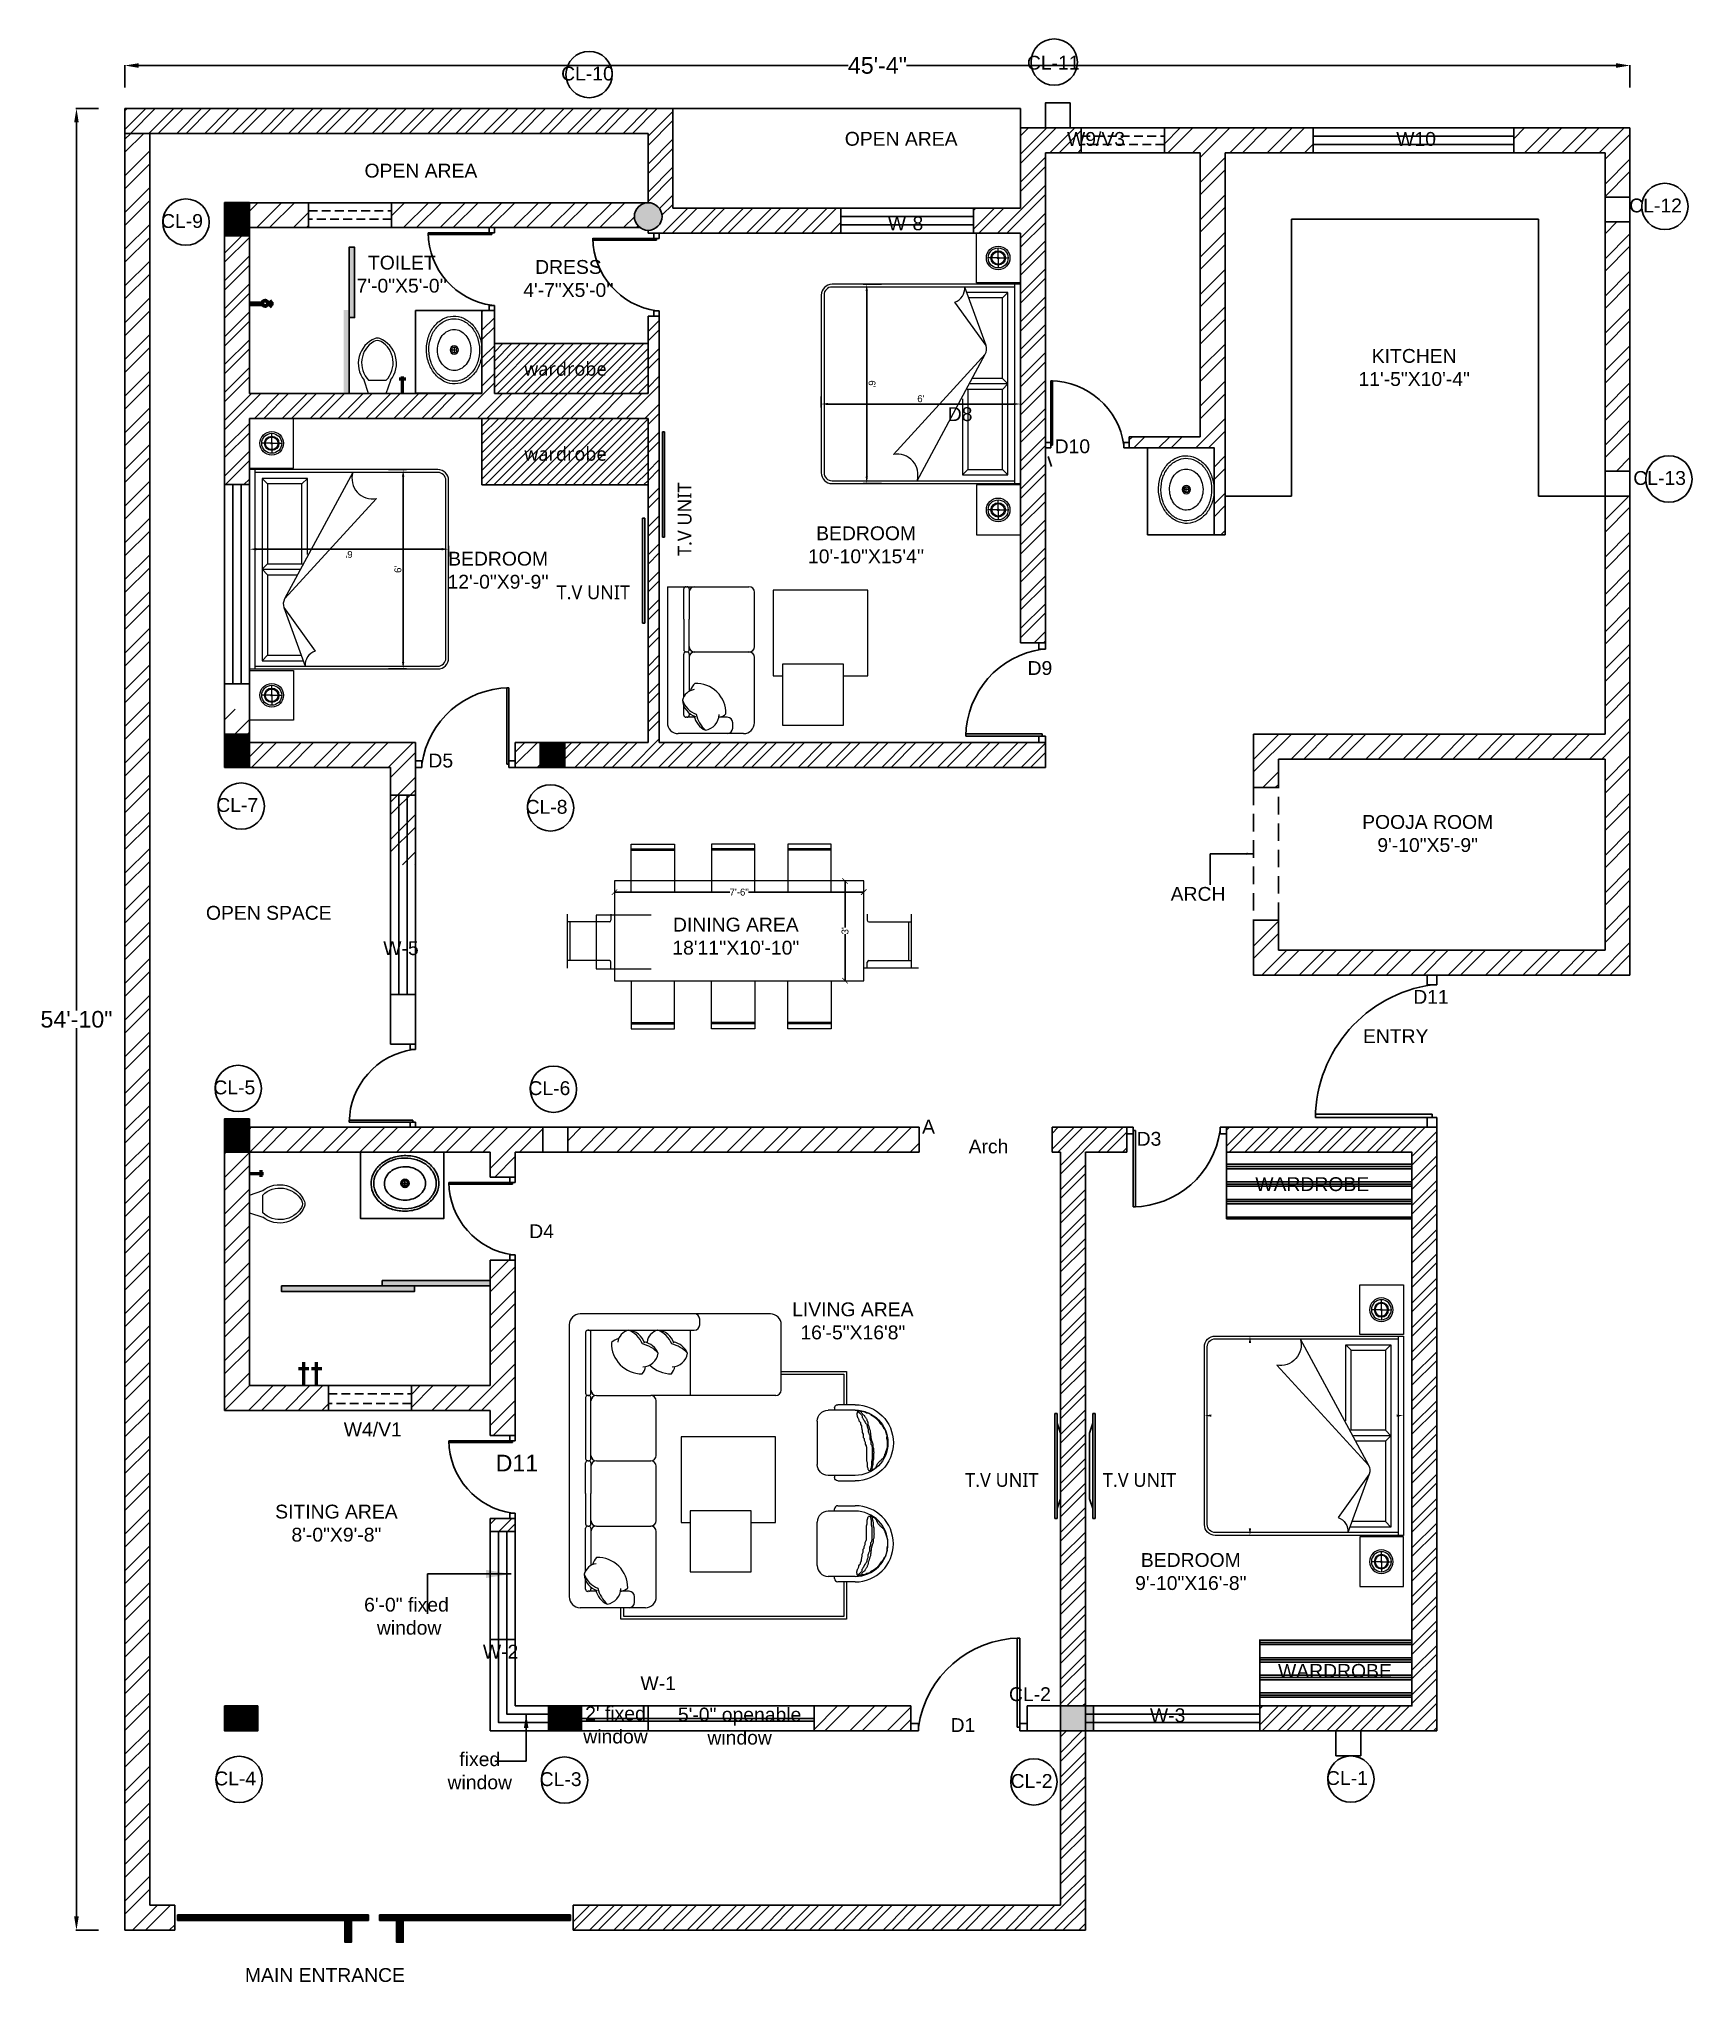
# Model space of a CAD drawing. Header units: inches. Extents: x 111 to 708, y 100 to 802.
import ezdxf

# ---------------------------------------------------------------- set-up
doc = ezdxf.new("R2010")
doc.units = ezdxf.units.IN
doc.header["$MEASUREMENT"] = 0
doc.linetypes.add('HIDDEN', pattern=[9.525, 6.35, -3.175])
doc.linetypes.add('HIDDEN2', pattern=[4.7625, 3.175, -1.5875])
for name, color, linetype in [('A', 132, 'Continuous'), ('Appliances', 7, 'Continuous'), ('AREA', 113, 'Continuous'), ('door', 70, 'Continuous'), ('entery gate', 120, 'Continuous'), ('FURNI', 5, 'Continuous'), ('Furniture Layout_30-12-17$0$0-FF-TEXT', 3, 'Continuous'), ('TEXT', 11, 'Continuous'), ('wall', 20, 'Continuous'), ('window', 147, 'Continuous')]:
    doc.layers.add(name, color=color, linetype=linetype)
for name, color, linetype, lineweight in [('ceiling', 144, 'Continuous', 18), ('FURN', 191, 'Continuous', 13), ('revised plan$0$fixtures', 67, 'Continuous', 5)]:
    doc.layers.add(name, color=color, linetype=linetype, lineweight=lineweight)
doc.styles.get("Standard").update_dxf_attribs({"font": 'arial.ttf'})
doc.dimstyles.new('dim.1', dxfattribs={"dimtxt": 4, "dimasz": 3, "dimexe": 0.18, "dimexo": 0.0625, "dimgap": 0.09, "dimtad": 0, "dimzin": 0, "dimdsep": 46, "dimlunit": 4, "dimtxsty": 'Standard', "dimblk": 'ARCHTICK', "dimcen": 0.09, "dimse1": 1, "dimse2": 1, "dimclrd": 6, "dimadec": 0, "dimazin": 0, "dimtfac": 1, "dimtofl": 0, "dimtmove": 0, "dimatfit": 3, "dimfxl": 1, "dimtolj": 1, "dimtzin": 0, "dimarcsym": 1})
doc.dimstyles.new('ISO-25', dxfattribs={"dimtxt": 2.5, "dimasz": 2.5, "dimexe": 1.25, "dimexo": 0.625, "dimtad": 1, "dimdec": 0, "dimlunit": 4, "dimtxsty": 'Standard', "dimcen": 2.5, "dimadec": 0, "dimazin": 0, "dimtfac": 1, "dimtdec": 0, "dimtmove": 0, "dimatfit": 3, "dimfxl": 1, "dimarcsym": 0})
doc.dimstyles.get("Standard").update_dxf_attribs({"dimtxt": 6, "dimasz": 5, "dimexe": 0.18, "dimexo": 0.0625, "dimgap": 0.09, "dimtad": 0, "dimtih": 1, "dimtoh": 1, "dimdec": 1, "dimzin": 0, "dimdsep": 46, "dimlunit": 4, "dimtxsty": 'Standard', "dimcen": 0.09, "dimadec": 0, "dimazin": 0, "dimtfac": 1, "dimtdec": 1, "dimtofl": 0, "dimtmove": 0, "dimatfit": 3, "dimfxl": 8, "dimfxlon": 1, "dimtolj": 1, "dimtzin": 0, "dimarcsym": 0})
pattern_1 = [(45, (-13936.562, -3188.478), (-4.4194174, 4.4194174), []), (45, (-13936.562, -3185.353), (-4.4194174, 4.4194174), [])]
pattern_2 = [(45, (-13936.562, -3188.478), (-6.629126, 6.629126), []), (45, (-13936.562, -3183.79), (-6.629126, 6.629126), [])]
pattern_3 = [(45, (-13936.5622, -3188.478), (-1.59099026, 1.59099026), [])]
pattern_4 = [(45, (-4029.348, -10368.789), (-6.735192, 6.735192), []), (45, (-4024.858, -10368.789), (-6.735192, 6.735192), [])]

msp = doc.modelspace()

# ---------------------------------------------------------------- texts
at = {"layer": 'door', "color": 6, "ltscale": 50, "char_height": 6, "width": 141.6168, "attachment_point": 3}
for s, insert in [('{\\fArial CYR|b0|i0|c0|p34;\\H0.83333x;CL-11}', (486.78, 795.47)), ('{\\fArial CYR|b0|i0|c0|p34;\\H0.83333x;CL-10}', (318.52, 791.56)), ('{\\fArial CYR|b0|i0|c0|p34;\\H0.83333x;W9/V3}', (503.22, 767.94)), ('{\\fArial CYR|b0|i0|c0|p34;\\H0.83333x;W10}', (615.57, 767.94)), ('{\\fArial CYR|b0|i0|c0|p34;\\H0.83333x;CL-9}', (170.09, 738.29)), ('{\\fArial CYR|b0|i0|c0|p34;\\H0.83333x;W-8}', (430.34, 737.46)), ('{\\fArial CYR|b0|i0|c0|p34;\\H0.83333x;CL-12}', (704.41, 743.91)), ('{\\fArial CYR|b0|i0|c0|p34;\\H0.83333x;D8}', (448.1, 668.55)), ('{\\fArial CYR|b0|i0|c0|p34;\\H0.83333x;D10}', (490.6, 656.94)), ('{\\fArial CYR|b0|i0|c0|p34;\\H0.83333x;CL-13}', (705.87, 645.48)), ('{\\fArial CYR|b0|i0|c0|p34;\\H0.83333x;D9}', (476.94, 576.84)), ('{\\fArial CYR|b0|i0|c0|p34;\\H0.83333x;D5}', (260.47, 543.42)), ('{\\fArial CYR|b0|i0|c0|p34;\\H0.83333x;CL-7}', (190.03, 527.36)), ('{\\fArial CYR|b0|i0|c0|p34;\\H0.83333x;CL-8}', (301.79, 526.71)), ('{\\fArial CYR|b0|i0|c0|p34;\\H0.83333x;W-5}', (248.03, 475.67)), ('{\\fArial CYR|b0|i0|c0|p34;\\H0.83333x;D11}', (620.17, 458.07)), ('{\\fArial CYR|b0|i0|c0|p34;\\H0.83333x;CL-5}', (188.99, 425.37)), ('{\\fArial CYR|b0|i0|c0|p34;\\H0.83333x;CL-6}', (302.82, 425.1)), ('{\\fArial CYR|b0|i0|c0|p34;\\H0.83333x;A}', (434.56, 411.17)), ('{\\fArial CYR|b0|i0|c0|p34;\\H0.83333x;Arch}', (461.07, 404.05)), ('{\\fArial CYR|b0|i0|c0|p34;\\H0.83333x;D3}', (516.34, 406.81)), ('{\\fArial CYR|b0|i0|c0|p34;\\H0.83333x;WARDROB\\H1x;E}', (591.42, 390.43)), ('{\\fArial CYR|b0|i0|c0|p34;\\H0.83333x;D4}', (296.89, 373.42)), ('{\\fArial CYR|b0|i0|c0|p34;\\H0.83333x;W4/V1}', (241.92, 301.84)), ('{\\fArial CYR|b0|i0|c0|p34;D11}', (291.21, 290.2)), ('{\\fArial CYR|b0|i0|c0|p34;\\H0.83333x;W-2}', (284.03, 221.56)), ('{\\fArial CYR|b0|i0|c0|p34;\\H0.83333x;WARDROB\\H1x;E}', (599.63, 214.62)), ('{\\fArial CYR|b0|i0|c0|p34;\\H0.83333x;W-1}', (340.95, 210.17)), ('{\\fArial CYR|b0|i0|c0|p34;\\H0.83333x;CL-2}', (476.43, 206.21)), ('{\\fArial CYR|b0|i0|c0|p34;\\H0.83333x;W-3}', (525.02, 198.6)), ('{\\fArial CYR|b0|i0|c0|p34;\\H0.83333x;D1}', (449.13, 195.06)), ('{\\fArial CYR|b0|i0|c0|p34;\\H0.83333x;CL-4}', (189.3, 175.78)), ('{\\fArial CYR|b0|i0|c0|p34;\\H0.83333x;CL-3}', (306.89, 175.52)), ('{\\fArial CYR|b0|i0|c0|p34;\\H0.83333x;CL-1}', (590.96, 175.92)), ('{\\fArial CYR|b0|i0|c0|p34;\\H0.83333x;CL-2}', (477.02, 174.86))]:
    msp.add_mtext(s, dxfattribs=dict(at, insert=insert))
at = {"layer": 'TEXT', "lineweight": 30, "char_height": 5, "attachment_point": 3}
for s, width, gutter_width, heights, insert in [('\\pxqc;OPEN AREA', 63.0878, 12.5, [13.53], (453.89, 767.99)), ('\\pxqc;OPEN AREA', 63.0878, 12.5, [13.53], (280.38, 756.49)), ('\\pxqc;TOILET\\P7\'-0"X5\'-0\'\'', 63.0878, 12.5, [13.53], (273.47, 723.27)), ('\\pxqc;DRESS\\P4\'-7"X5\'-0\'\'', 63.0878, 12.5, [13.53], (333.68, 721.71)), ('\\pxqc;KITCHEN\\P11\'-5"X10\'-4"', 63.0878, 12.5, [13.53], (639.24, 689.57)), ('\\A1;\\pxqc;{\\fYu Gothic UI|b0|i0|c0|p34;\\C6;wardrobe}', 49, 1, [0], (325.53, 684.92)), ('\\A1;\\pxqc;{\\fYu Gothic UI|b0|i0|c0|p34;\\C6;wardrobe}', 49, 1, [0], (325.53, 654.22)), ('\\pxqc;BEDROOM\\P10\'-10"X15\'4\'\'', 63.0878, 12.5, [13.53], (441.22, 625.52)), ('\\pxqc;BEDROOM\\P12\'-0"X9\'-9\'\'', 63.0878, 12.5, [13.53], (308.27, 616.34)), ('\\A1;\\pxqc;{\\fYu Gothic UI|b0|i0|c128|p34;\\C6;T.V UNIT}', 49, 1, [0], (335.63, 604.19)), ('\\pxqc;POOJA ROOM\\P9\'-10"X5\'-9"', 63.0878, 12.5, [13.53], (644.11, 521.24)), ('\\pxqc;ARCH', 63.0878, 12.5, [13.53], (561.15, 495.26)), ('\\pxqc;OPEN SPACE', 63.0878, 12.5, [13.53], (225.43, 488.42)), ('\\pxqc;DINING AREA\\P18\'11\'\'X10\'-10"', 63.0878, 12.5, [13.53], (394.15, 484.17)), ('\\pxqc;ENTRY', 63.0878, 12.5, [13.53], (632.55, 443.89)), ('\\pxqc;LIVING AREA\\P16\'-5"X16\'8"', 63.0878, 12.5, [13.53], (436.43, 345.21)), ('\\A1;\\pxqc;{\\fYu Gothic UI|b0|i0|c128|p34;\\C6;T.V UNIT}', 49, 1, [0], (483.23, 283.6)), ('\\A1;\\pxqc;{\\fYu Gothic UI|b0|i0|c128|p34;\\C6;T.V UNIT}', 49, 1, [0], (533, 283.6)), ('\\pxqc;SITING AREA\\P8\'-0"X9\'-8"', 63.0878, 12.5, [13.53], (249.85, 272.16)), ('\\pxqc;BEDROOM\\P9\'-10"X16\'-8"', 63.0878, 12.5, [13.53], (558.53, 254.68)), ('\\pxqc;6\'-0" fixed\\P window', 63.0878, 12.5, [13.53], (275.16, 238.55)), ("\\pxqc;2' fixed \\Pwindow", 63.0878, 12.5, [13.53], (350.68, 199.26)), ('\\pxqc;5\'-0" openable window', 63.0878, 12.5, [13.53], (395.53, 198.86)), ('\\pxqc;fixed \\Pwindow', 63.0878, 12.5, [13.53], (301.65, 182.73)), ('\\pxqc;MAIN ENTRANCE', 63.0878, 12.5, [13.53], (245.71, 104.78))]:
    msp.add_mtext_dynamic_manual_height_columns(s, width=width, gutter_width=gutter_width, heights=heights, dxfattribs=dict(at, insert=insert))
at = {"layer": 'TEXT', "lineweight": 30, "insert": (341.59, 652.56), "char_height": 5, "attachment_point": 3, "rotation": 90}
msp.add_mtext_dynamic_manual_height_columns('\\A1;\\pxqc;{\\fYu Gothic UI|b0|i0|c128|p34;\\C6;T.V UNIT}', width=49, gutter_width=1, heights=[0], dxfattribs=at)

# ---------------------------------------------------------------- blocks, each defined once
blk = doc.blocks.new('door')
at = {"layer": 'Furniture Layout_30-12-17$0$0-FF-TEXT'}
for p, q in [((19011.3, 10504.69), (19011.3, 10507.69)), ((19011.3, 10507.69), (19014.3, 10507.69)), ((19014.3, 10504.69), (19011.3, 10504.69)), ((19014.3, 10507.69), (19014.3, 10504.69)), ((19012.8, 10464.69), (18976.8, 10464.69)), ((18976.8, 10464.69), (18976.8, 10463.69)), ((18976.8, 10463.69), (19014.3, 10463.69)), ((19011.3, 10463.69), (19011.3, 10460.69)), ((19011.3, 10460.69), (19014.3, 10460.69)), ((19012.8, 10463.69), (19012.8, 10464.69)), ((19014.3, 10463.69), (19014.3, 10460.69))]:
    blk.add_line(p, q, dxfattribs=at)
blk.add_arc((19018.78, 10463.13), 41.98, 98.18952, 179.24106, dxfattribs=at)
blk = doc.blocks.new('HG')
for p, q in [((34014.5, -5516.49), (34030.22, -5516.49)), ((34009.78, -5522.78), (34010.57, -5522.78)), ((34010.57, -5530.25), (34010.57, -5520.42)), ((34034.15, -5530.25), (34034.15, -5520.42)), ((34034.15, -5522.78), (34034.93, -5522.78)), ((34008.6, -5530.25), (34008.6, -5523.96)), ((34036.11, -5523.96), (34036.11, -5530.25)), ((34010.84, -5531.15), (34010.84, -5531.06)), ((34010.93, -5531.32), (34010.84, -5531.15)), ((34010.84, -5531.32), (34010.93, -5531.15)), ((34010.84, -5531.49), (34010.84, -5531.32)), ((34010.93, -5531.15), (34011.27, -5530.97)), ((34010.93, -5531.15), (34011.1, -5531.32)), ((34010.93, -5531.83), (34010.93, -5531.32)), ((34011.02, -5532.01), (34010.93, -5531.83)), ((34010.93, -5532.18), (34010.93, -5532.09)), ((34011.1, -5532.26), (34010.93, -5532.18)), ((34011.02, -5532.69), (34011.02, -5532.01)), ((34011.1, -5532.87), (34011.02, -5532.69)), ((34011.1, -5531.32), (34011.27, -5531.4)), ((34011.27, -5532.35), (34011.1, -5532.26)), ((34011.1, -5533.21), (34011.1, -5532.87)), ((34011.19, -5533.38), (34011.1, -5533.21)), ((34011.19, -5533.57), (34011.19, -5533.38)), ((34011.27, -5533.74), (34011.19, -5533.57)), ((34011.27, -5530.97), (34011.45, -5530.89)), ((34011.27, -5531.4), (34011.36, -5531.58)), ((34011.45, -5532.52), (34011.27, -5532.35)), ((34011.27, -5533.91), (34011.27, -5533.74)), ((34011.45, -5534), (34011.27, -5533.91)), ((34011.36, -5531.58), (34011.45, -5531.75)), ((34011.45, -5530.89), (34011.62, -5530.89)), ((34011.45, -5531.75), (34011.62, -5531.83)), ((34011.62, -5532.61), (34011.45, -5532.52)), ((34011.53, -5534.17), (34011.45, -5534)), ((34011.62, -5534.34), (34011.53, -5534.17)), ((34011.62, -5530.89), (34011.79, -5530.8)), ((34011.62, -5531.83), (34011.7, -5532.01)), ((34011.79, -5532.78), (34011.62, -5532.61)), ((34011.62, -5534.86), (34011.62, -5534.34)), ((34011.7, -5535.03), (34011.62, -5534.86)), ((34011.7, -5532.01), (34011.96, -5532.18)), ((34011.79, -5535.2), (34011.7, -5535.03)), ((34011.79, -5530.8), (34012.31, -5530.8)), ((34011.96, -5532.87), (34011.79, -5532.78)), ((34011.79, -5535.37), (34011.79, -5535.2)), ((34011.96, -5535.46), (34011.79, -5535.37)), ((34011.96, -5532.18), (34012.13, -5532.35)), ((34012.13, -5532.95), (34011.96, -5532.87)), ((34012.05, -5535.63), (34011.96, -5535.46)), ((34012.22, -5535.72), (34012.05, -5535.63)), ((34012.13, -5532.35), (34012.31, -5532.52)), ((34012.22, -5533.14), (34012.13, -5532.95)), ((34012.39, -5533.31), (34012.22, -5533.14)), ((34012.31, -5535.89), (34012.22, -5535.72)), ((34012.31, -5530.8), (34012.48, -5530.89)), ((34012.31, -5532.52), (34012.48, -5532.61)), ((34012.48, -5536.06), (34012.31, -5535.89)), ((34012.48, -5533.48), (34012.39, -5533.31)), ((34012.48, -5530.89), (34012.65, -5530.89)), ((34012.48, -5532.61), (34012.74, -5532.69)), ((34012.65, -5533.64), (34012.48, -5533.48)), ((34012.56, -5536.23), (34012.48, -5536.06)), ((34012.65, -5536.4), (34012.56, -5536.23)), ((34012.65, -5530.89), (34012.82, -5530.97)), ((34012.82, -5533.74), (34012.65, -5533.64)), ((34012.74, -5536.58), (34012.65, -5536.4)), ((34012.74, -5532.69), (34012.91, -5532.78)), ((34012.82, -5536.75), (34012.74, -5536.58)), ((34012.82, -5530.97), (34012.99, -5531.06)), ((34012.99, -5533.81), (34012.82, -5533.74)), ((34012.99, -5536.92), (34012.82, -5536.75)), ((34012.91, -5532.78), (34013.17, -5532.78)), ((34012.99, -5531.06), (34013.17, -5531.06)), ((34013.17, -5533.91), (34012.99, -5533.81)), ((34013.08, -5537.09), (34012.99, -5536.92)), ((34013.17, -5537.27), (34013.08, -5537.09)), ((34013.17, -5531.06), (34013.34, -5531.23)), ((34013.17, -5532.78), (34013.34, -5532.87)), ((34013.34, -5534.08), (34013.17, -5533.91)), ((34013.25, -5537.44), (34013.17, -5537.27)), ((34013.42, -5537.61), (34013.25, -5537.44)), ((34013.34, -5531.23), (34013.51, -5531.32)), ((34013.34, -5532.87), (34013.51, -5532.95)), ((34013.51, -5534.17), (34013.34, -5534.08)), ((34013.6, -5537.78), (34013.42, -5537.61)), ((34013.51, -5531.32), (34013.68, -5531.4)), ((34013.51, -5532.95), (34013.68, -5533.14)), ((34013.68, -5534.25), (34013.51, -5534.17)), ((34013.68, -5537.95), (34013.6, -5537.78)), ((34013.68, -5531.4), (34013.85, -5531.4)), ((34013.68, -5533.14), (34013.85, -5533.14)), ((34013.85, -5534.43), (34013.68, -5534.25)), ((34013.85, -5531.4), (34014.03, -5531.49)), ((34013.85, -5533.14), (34014.03, -5533.31)), ((34014.03, -5534.51), (34013.85, -5534.43)), ((34014.03, -5531.49), (34014.2, -5531.49)), ((34014.03, -5533.31), (34014.45, -5533.48)), ((34014.2, -5534.6), (34014.03, -5534.51)), ((34014.2, -5531.49), (34014.37, -5531.58)), ((34014.37, -5534.6), (34014.2, -5534.6)), ((34014.37, -5531.58), (34014.71, -5531.75)), ((34014.54, -5534.68), (34014.37, -5534.6)), ((34014.45, -5533.48), (34014.88, -5533.81)), ((34014.71, -5534.77), (34014.54, -5534.68)), ((34014.71, -5531.75), (34015.07, -5532.09)), ((34014.88, -5534.77), (34014.71, -5534.77)), ((34014.88, -5533.81), (34015.24, -5534)), ((34015.07, -5534.86), (34014.88, -5534.77)), ((34015.07, -5532.09), (34015.24, -5532.09)), ((34015.41, -5534.86), (34015.07, -5534.86)), ((34015.24, -5532.09), (34015.5, -5532.18)), ((34015.24, -5534), (34015.5, -5534.17)), ((34015.67, -5534.94), (34015.41, -5534.86)), ((34015.5, -5532.18), (34015.84, -5532.26)), ((34015.5, -5534.17), (34015.67, -5534.25)), ((34015.67, -5534.25), (34015.93, -5534.43)), ((34015.84, -5534.94), (34015.67, -5534.94)), ((34015.84, -5532.26), (34016.18, -5532.44)), ((34016.01, -5535.03), (34015.84, -5534.94)), ((34015.93, -5534.43), (34016.18, -5534.51)), ((34016.18, -5535.11), (34016.01, -5535.03)), ((34016.18, -5532.44), (34016.36, -5532.44)), ((34016.18, -5534.51), (34016.36, -5534.6)), ((34016.36, -5535.2), (34016.18, -5535.11)), ((34016.36, -5532.44), (34016.7, -5532.52)), ((34016.36, -5534.6), (34016.53, -5534.6)), ((34016.53, -5535.29), (34016.36, -5535.2)), ((34016.53, -5534.6), (34016.79, -5534.68)), ((34016.7, -5535.29), (34016.53, -5535.29)), ((34016.7, -5532.52), (34016.96, -5532.52)), ((34016.96, -5535.37), (34016.7, -5535.29)), ((34016.79, -5534.68), (34016.96, -5534.68)), ((34016.96, -5532.52), (34017.22, -5532.61)), ((34016.96, -5534.68), (34017.22, -5534.77)), ((34017.22, -5535.37), (34016.96, -5535.37)), ((34017.22, -5532.61), (34017.47, -5532.61)), ((34017.22, -5534.77), (34017.39, -5534.86)), ((34017.39, -5535.46), (34017.22, -5535.37)), ((34017.39, -5534.86), (34018.16, -5534.86)), ((34017.56, -5535.46), (34017.39, -5535.46)), ((34017.47, -5532.61), (34017.82, -5532.78)), ((34017.82, -5535.63), (34017.56, -5535.46)), ((34017.82, -5532.78), (34018.59, -5532.78)), ((34017.99, -5535.72), (34017.82, -5535.63)), ((34018.16, -5535.72), (34017.99, -5535.72)), ((34018.16, -5534.86), (34018.42, -5534.94)), ((34018.33, -5535.8), (34018.16, -5535.72)), ((34018.68, -5535.8), (34018.33, -5535.8)), ((34018.42, -5534.94), (34018.68, -5535.03)), ((34018.59, -5532.78), (34019.28, -5533.14)), ((34018.68, -5535.03), (34018.93, -5535.11)), ((34018.85, -5535.89), (34018.68, -5535.8)), ((34019.79, -5535.89), (34018.85, -5535.89)), ((34018.93, -5535.11), (34019.11, -5535.2)), ((34019.11, -5535.2), (34019.28, -5535.29)), ((34019.28, -5533.14), (34020.41, -5533.14)), ((34019.28, -5535.29), (34019.54, -5535.37)), ((34019.54, -5535.37), (34019.71, -5535.46)), ((34019.71, -5535.46), (34019.88, -5535.54)), ((34019.97, -5535.97), (34019.79, -5535.89)), ((34019.88, -5535.54), (34021.09, -5535.54)), ((34020.75, -5535.97), (34019.97, -5535.97)), ((34020.41, -5533.14), (34020.75, -5533.48)), ((34020.75, -5533.48), (34021.44, -5533.48)), ((34020.92, -5536.06), (34020.75, -5535.97)), ((34021.09, -5536.06), (34020.92, -5536.06)), ((34021.09, -5535.54), (34021.78, -5535.89)), ((34021.27, -5536.15), (34021.09, -5536.06)), ((34021.44, -5536.23), (34021.27, -5536.15)), ((34021.44, -5533.48), (34022.12, -5533.81)), ((34021.95, -5536.4), (34021.44, -5536.23)), ((34021.78, -5535.89), (34022.81, -5535.89)), ((34022.3, -5536.49), (34021.95, -5536.4)), ((34022.12, -5533.81), (34022.81, -5533.81)), ((34022.47, -5536.58), (34022.3, -5536.49)), ((34022.64, -5536.58), (34022.47, -5536.58)), ((34022.81, -5536.66), (34022.64, -5536.58)), ((34022.81, -5533.81), (34023.5, -5534.17)), ((34022.81, -5535.89), (34023.16, -5536.23)), ((34023.24, -5536.66), (34022.81, -5536.66)), ((34023.16, -5536.23), (34023.59, -5536.23)), ((34023.41, -5536.75), (34023.24, -5536.66)), ((34023.93, -5536.75), (34023.41, -5536.75)), ((34023.5, -5534.17), (34023.67, -5534.17)), ((34023.59, -5536.23), (34023.76, -5536.32)), ((34023.67, -5534.17), (34023.84, -5534.25)), ((34023.76, -5536.32), (34023.93, -5536.32)), ((34023.84, -5534.25), (34026.16, -5534.25)), ((34023.93, -5536.32), (34024.1, -5536.4)), ((34024.19, -5536.83), (34023.93, -5536.75)), ((34024.1, -5536.4), (34027.46, -5536.4)), ((34024.45, -5536.92), (34024.19, -5536.83)), ((34024.79, -5536.92), (34024.45, -5536.92)), ((34025.05, -5537.01), (34024.79, -5536.92)), ((34025.56, -5537.01), (34025.05, -5537.01)), ((34025.82, -5537.09), (34025.56, -5537.01)), ((34025.99, -5537.09), (34025.82, -5537.09)), ((34026.16, -5537.01), (34025.99, -5537.09)), ((34026.16, -5534.25), (34026.43, -5534.34)), ((34026.52, -5537.01), (34026.16, -5537.01)), ((34026.43, -5534.34), (34027.89, -5534.34)), ((34026.69, -5536.92), (34026.52, -5537.01)), ((34028.24, -5536.92), (34026.69, -5536.92)), ((34027.46, -5536.4), (34027.81, -5536.32)), ((34027.81, -5536.32), (34028.32, -5536.32)), ((34027.89, -5534.34), (34028.07, -5534.25)), ((34028.07, -5534.25), (34028.75, -5534.25)), ((34028.41, -5536.83), (34028.24, -5536.92)), ((34028.32, -5536.32), (34028.49, -5536.23)), ((34028.58, -5536.83), (34028.41, -5536.83)), ((34028.49, -5536.23), (34028.67, -5536.23)), ((34028.84, -5536.75), (34028.58, -5536.83)), ((34028.67, -5536.23), (34029.1, -5536.15)), ((34028.75, -5534.25), (34028.92, -5534.34)), ((34029.87, -5536.75), (34028.84, -5536.75)), ((34028.92, -5534.34), (34029.1, -5534.43)), ((34029.1, -5534.43), (34029.27, -5534.43)), ((34029.1, -5536.15), (34029.78, -5536.15)), ((34029.27, -5534.43), (34029.44, -5534.51)), ((34029.44, -5534.51), (34030.47, -5534.51)), ((34029.78, -5536.15), (34030.04, -5536.06)), ((34030.04, -5536.66), (34029.87, -5536.75)), ((34030.04, -5536.06), (34030.9, -5536.06)), ((34030.21, -5536.66), (34030.04, -5536.66)), ((34030.39, -5536.58), (34030.21, -5536.66)), ((34030.73, -5536.58), (34030.39, -5536.58)), ((34030.47, -5534.51), (34030.64, -5534.6)), ((34030.64, -5534.6), (34030.99, -5534.6)), ((34030.9, -5536.49), (34030.73, -5536.58)), ((34030.9, -5536.06), (34031.07, -5535.97)), ((34031.16, -5536.49), (34030.9, -5536.49)), ((34030.99, -5534.6), (34031.16, -5534.68)), ((34031.07, -5535.97), (34031.42, -5535.97)), ((34031.16, -5537.7), (34031.07, -5537.87)), ((34031.16, -5534.68), (34031.33, -5534.68)), ((34031.33, -5536.4), (34031.16, -5536.49)), ((34031.33, -5537.61), (34031.16, -5537.7)), ((34031.33, -5534.68), (34031.5, -5534.77)), ((34031.5, -5536.32), (34031.33, -5536.4)), ((34031.5, -5537.44), (34031.33, -5537.61)), ((34031.42, -5535.97), (34031.59, -5535.89)), ((34031.5, -5534.77), (34031.86, -5534.77)), ((34031.86, -5536.32), (34031.5, -5536.32)), ((34031.69, -5537.35), (34031.5, -5537.44)), ((34031.59, -5535.89), (34031.76, -5535.89)), ((34031.86, -5537.09), (34031.69, -5537.18)), ((34031.69, -5537.18), (34031.69, -5537.35)), ((34031.76, -5535.89), (34031.93, -5535.8)), ((34031.86, -5534.77), (34032.03, -5534.86)), ((34032.03, -5536.23), (34031.86, -5536.32)), ((34031.93, -5536.75), (34031.86, -5536.92)), ((34031.86, -5536.92), (34031.86, -5537.09)), ((34031.93, -5535.8), (34032.11, -5535.72)), ((34032.03, -5536.58), (34031.93, -5536.75)), ((34032.03, -5534.86), (34032.2, -5535.03)), ((34032.2, -5536.15), (34032.03, -5536.23)), ((34032.2, -5536.32), (34032.03, -5536.58)), ((34032.11, -5535.72), (34032.29, -5535.63)), ((34032.2, -5535.03), (34032.37, -5535.11)), ((34032.37, -5536.15), (34032.2, -5536.15)), ((34032.29, -5536.15), (34032.2, -5536.32)), ((34032.29, -5535.63), (34032.37, -5535.63)), ((34032.37, -5535.97), (34032.29, -5536.15)), ((34032.37, -5535.11), (34032.37, -5535.63)), ((34032.37, -5535.63), (34032.46, -5535.8)), ((34032.46, -5535.8), (34032.37, -5535.97)), ((34013.77, -5538.13), (34013.68, -5537.95)), ((34013.94, -5538.21), (34013.77, -5538.13)), ((34014.03, -5538.38), (34013.94, -5538.21)), ((34014.2, -5538.38), (34014.03, -5538.38)), ((34014.28, -5538.56), (34014.2, -5538.38)), ((34014.45, -5538.64), (34014.28, -5538.56)), ((34014.63, -5538.73), (34014.45, -5538.64)), ((34014.8, -5538.9), (34014.63, -5538.73)), ((34014.97, -5538.99), (34014.8, -5538.9)), ((34015.07, -5539.16), (34014.97, -5538.99)), ((34015.24, -5539.16), (34015.07, -5539.16)), ((34015.31, -5539.33), (34015.24, -5539.16)), ((34015.5, -5539.42), (34015.31, -5539.33)), ((34015.67, -5539.5), (34015.5, -5539.42)), ((34015.75, -5539.67), (34015.67, -5539.5)), ((34015.93, -5539.67), (34015.75, -5539.67)), ((34015.93, -5539.85), (34015.93, -5539.67)), ((34016.1, -5539.93), (34015.93, -5539.85)), ((34016.18, -5540.1), (34016.1, -5539.93)), ((34016.36, -5540.1), (34016.18, -5540.1)), ((34016.53, -5540.28), (34016.36, -5540.1)), ((34016.7, -5540.36), (34016.53, -5540.28)), ((34016.87, -5540.45), (34016.7, -5540.36)), ((34017.04, -5540.53), (34016.87, -5540.45)), ((34017.22, -5540.62), (34017.04, -5540.53)), ((34017.39, -5540.71), (34017.22, -5540.62)), ((34017.47, -5540.88), (34017.39, -5540.71)), ((34017.65, -5541.05), (34017.47, -5540.88)), ((34017.82, -5541.14), (34017.65, -5541.05)), ((34017.99, -5541.22), (34017.82, -5541.14)), ((34018.16, -5541.31), (34017.99, -5541.22)), ((34018.5, -5541.31), (34018.16, -5541.31)), ((34018.68, -5541.39), (34018.5, -5541.31)), ((34018.85, -5541.39), (34018.68, -5541.39)), ((34019.02, -5541.48), (34018.85, -5541.39)), ((34019.19, -5541.48), (34019.02, -5541.48)), ((34019.36, -5541.57), (34019.19, -5541.48)), ((34019.54, -5541.65), (34019.36, -5541.57)), ((34019.71, -5541.74), (34019.54, -5541.65)), ((34020.05, -5541.74), (34019.71, -5541.74)), ((34020.22, -5541.65), (34020.05, -5541.74)), ((34020.92, -5541.65), (34020.22, -5541.65)), ((34021.09, -5541.74), (34020.92, -5541.65)), ((34021.44, -5541.74), (34021.09, -5541.74)), ((34021.61, -5541.83), (34021.44, -5541.74)), ((34022.3, -5541.83), (34021.61, -5541.83)), ((34022.47, -5541.91), (34022.3, -5541.83)), ((34022.81, -5541.91), (34022.47, -5541.91)), ((34022.98, -5541.83), (34022.81, -5541.91)), ((34024.02, -5541.83), (34022.98, -5541.83)), ((34024.19, -5541.74), (34024.02, -5541.83)), ((34024.36, -5541.74), (34024.19, -5541.74)), ((34024.53, -5541.65), (34024.36, -5541.74)), ((34024.7, -5541.65), (34024.53, -5541.65)), ((34024.87, -5541.57), (34024.7, -5541.65)), ((34025.05, -5541.48), (34024.87, -5541.57)), ((34025.22, -5541.39), (34025.05, -5541.48)), ((34025.39, -5541.39), (34025.22, -5541.39)), ((34025.56, -5541.31), (34025.39, -5541.39)), ((34025.73, -5541.31), (34025.56, -5541.31)), ((34025.99, -5541.22), (34025.73, -5541.31)), ((34026.16, -5541.14), (34025.99, -5541.22)), ((34026.35, -5541.05), (34026.16, -5541.14)), ((34026.52, -5540.96), (34026.35, -5541.05)), ((34026.69, -5540.96), (34026.52, -5540.96)), ((34026.86, -5540.88), (34026.69, -5540.96)), ((34027.03, -5540.79), (34026.86, -5540.88)), ((34027.29, -5540.71), (34027.03, -5540.79)), ((34027.46, -5540.62), (34027.29, -5540.71)), ((34027.64, -5540.53), (34027.46, -5540.62)), ((34027.81, -5540.45), (34027.64, -5540.53)), ((34027.89, -5540.28), (34027.81, -5540.45)), ((34028.07, -5540.19), (34027.89, -5540.28)), ((34028.15, -5540.02), (34028.07, -5540.19)), ((34028.32, -5539.93), (34028.15, -5540.02)), ((34028.41, -5539.76), (34028.32, -5539.93)), ((34028.58, -5539.59), (34028.41, -5539.76)), ((34028.84, -5539.24), (34028.58, -5539.59)), ((34029.35, -5538.73), (34028.84, -5539.24)), ((34029.53, -5538.64), (34029.35, -5538.73)), ((34029.61, -5538.47), (34029.53, -5538.64)), ((34029.78, -5538.38), (34029.61, -5538.47)), ((34029.96, -5538.3), (34029.78, -5538.38)), ((34030.13, -5538.21), (34029.96, -5538.3)), ((34030.3, -5538.13), (34030.13, -5538.21)), ((34030.47, -5538.04), (34030.3, -5538.13)), ((34030.73, -5537.95), (34030.47, -5538.04)), ((34030.9, -5537.95), (34030.73, -5537.95)), ((34031.07, -5537.87), (34030.9, -5537.95))]:
    blk.add_line(p, q)
for centre, radius, start, end in [((34014.5, -5520.42), 3.93, 90, 180), ((34030.22, -5520.42), 3.93, 0, 90), ((34009.78, -5523.96), 1.18, 90, 180), ((34034.93, -5523.96), 1.18, 0, 90), ((34022.36, -5530.25), 13.76, 180, 0), ((34022.36, -5530.25), 11.79, 180.00002, 359.99998)]:
    blk.add_arc(centre, radius, start, end)
blk = doc.blocks.new('revised plan$0$w.c')
at = {"layer": 'revised plan$0$fixtures'}
for p, q in [((11.05, -0.16), (6.25, 1.44)), ((6.25, -6.56), (6.25, -0.16)), ((11.05, -6.56), (6.25, -8.16)), ((11.05, -0.16), (11.05, -6.56))]:
    blk.add_line(p, q, dxfattribs=at)
for centre, radius, start, end in [((0.19, -6.18), 9.74, 51.46911, 157.97143), ((0, -6.72), 9.06, 46.36773, 148.94682), ((-5.75, -3.36), 3.2, 164.86053, 195.13947), ((0.19, -0.54), 9.74, 202.02843, 308.53071), ((-4.85, -3.36), 3.2, 155.73182, 204.26817), ((0, 0), 9.06, 211.05301, 313.63209)]:
    blk.add_arc(centre, radius, start, end, dxfattribs=at)
blk = doc.blocks.new('revised plan$0$Sink - Oval top')
for p, q in [((-1, 0), (1, 0)), ((0, 1), (0, -1))]:
    blk.add_line(p, q)
at = {"linetype": 'Continuous'}
for points in [[(-12.23, 0.39, 0.117634), (-11.46, -3.36, 0.104469), (-8.88, -6.8, 0.090016), (-5.08, -9.07, 0.08192), (-0.32, -10.02, 0.08192), (4.49, -9.38, 0.090016), (8.42, -7.36, 0.104469), (11.22, -4.09, 0.117634), (12.23, -0.39, 0.117634), (11.46, 3.36, 0.104469), (8.88, 6.8, 0.090016), (5.08, 9.07, 0.08192), (0.32, 10.02, 0.08192), (-4.49, 9.38, 0.090016), (-8.42, 7.36, 0.104469), (-11.22, 4.09, 0.117634)], [(-11.29, 0.16, 0.118622), (-10.52, -3.25, 0.104678), (-8.07, -6.36, 0.089562), (-4.54, -8.37, 0.081185), (-0.13, -9.15, 0.081185), (4.3, -8.49, 0.089562), (7.89, -6.58, 0.104678), (10.42, -3.55, 0.118622), (11.29, -0.16, 0.118622), (10.52, 3.25, 0.104678), (8.07, 6.36, 0.089562), (4.54, 8.37, 0.081185), (0.13, 9.15, 0.081185), (-4.3, 8.49, 0.089562), (-7.89, 6.58, 0.104678), (-10.42, 3.55, 0.118622)], [(-7.42, 0.08, 0.118283), (-6.91, -2.17, 0.104607), (-5.29, -4.21, 0.089718), (-2.97, -5.53, 0.081436), (-0.07, -6.04, 0.081436), (2.84, -5.59, 0.089718), (5.2, -4.33, 0.104607), (6.86, -2.32, 0.118283), (7.42, -0.08, 0.118283), (6.91, 2.17, 0.104607), (5.29, 4.21, 0.089718), (2.97, 5.53, 0.081436), (0.07, 6.04, 0.081436), (-2.84, 5.59, 0.089718), (-5.2, 4.33, 0.104607), (-6.86, 2.32, 0.118283)]]:
    blk.add_lwpolyline(points, format="xyb", close=True, dxfattribs=at)
for radius in [1.5, 1]:
    blk.add_circle((0, 0), radius)
blk = doc.blocks.new('_ArchTick')
at = {"color": 0, "linetype": 'ByBlock', "const_width": 0.15}
blk.add_lwpolyline([(-0.5, -0.5), (0.5, 0.5)], dxfattribs=at)
blk = doc.blocks.new('*D14')
at = {"layer": 'ceiling', "color": 6, "lineweight": -2, "transparency": 16777216}
for p, q in [((318.8, 493.4), (360.41, 493.4)), ((408.82, 493.4), (367.21, 493.4))]:
    blk.add_line(p, q, dxfattribs=at)
at = {"layer": 'Defpoints', "color": 0, "transparency": 16777216}
for p in [(318.8, 497.43), (408.82, 497.43), (408.82, 493.4)]:
    blk.add_point(p, dxfattribs=at)
at = {"layer": 'ceiling', "color": 6, "lineweight": -2, "transparency": 16777216, "xscale": 2, "yscale": 2, "zscale": 2, "rotation": 180}
blk.add_blockref('_ArchTick', (318.8, 493.4), dxfattribs=at)
at = {"layer": 'ceiling', "color": 6, "lineweight": -2, "transparency": 16777216, "xscale": 2, "yscale": 2, "zscale": 2}
blk.add_blockref('_ArchTick', (408.82, 493.4), dxfattribs=at)
at = {"layer": 'ceiling', "color": 0, "transparency": 16777216, "insert": (363.81, 493.4), "char_height": 2.5, "attachment_point": 5}
blk.add_mtext('\\A1;7\'-6"', dxfattribs=at)
blk = doc.blocks.new('*D15')
at = {"layer": 'ceiling', "color": 6, "lineweight": -2, "transparency": 16777216}
for p, q in [((402.07, 497.43), (402.07, 480.66)), ((402.07, 461.42), (402.07, 478.18))]:
    blk.add_line(p, q, dxfattribs=at)
at = {"layer": 'Defpoints', "color": 0, "transparency": 16777216}
for p in [(402.07, 497.43), (370.62, 461.42), (402.07, 461.42)]:
    blk.add_point(p, dxfattribs=at)
at = {"layer": 'ceiling', "color": 6, "lineweight": -2, "transparency": 16777216, "xscale": 2, "yscale": 2, "zscale": 2}
for p, rotation in [((402.07, 497.43), 90), ((402.07, 461.42), 270)]:
    blk.add_blockref('_ArchTick', p, dxfattribs=dict(at, rotation=rotation))
at = {"layer": 'ceiling', "color": 0, "transparency": 16777216, "insert": (402.07, 479.42), "char_height": 2.5, "attachment_point": 5, "rotation": 90}
blk.add_mtext("\\A1;3'", dxfattribs=at)
blk = doc.blocks.new('*D6')
at = {"layer": 'Appliances', "color": 0, "lineweight": -2, "transparency": 16777216}
for p, q in [((12457.42, 13257.41), (12457.42, 13250.83)), ((12459.92, 13252.08), (12526.92, 13252.08)), ((12529.42, 13257.41), (12529.42, 13250.83))]:
    blk.add_line(p, q, dxfattribs=at)
at = {"layer": 'Appliances', "color": 0, "transparency": 16777216}
for points in [[(12459.92, 13252.5), (12459.92, 13251.67), (12457.42, 13252.08)], [(12526.92, 13252.5), (12526.92, 13251.67), (12529.42, 13252.08)]]:
    blk.add_solid(points, dxfattribs=at)
at = {"layer": 'Defpoints', "color": 0, "transparency": 16777216}
for p in [(12457.42, 13258.03), (12529.42, 13258.03), (12529.42, 13252.08)]:
    blk.add_point(p, dxfattribs=at)
at = {"layer": 'Appliances', "color": 0, "transparency": 16777216, "insert": (12493.42, 13253.98), "char_height": 2.5, "attachment_point": 5}
blk.add_mtext("6'", dxfattribs=at)
blk = doc.blocks.new('*D7')
at = {"layer": 'Appliances', "color": 0, "lineweight": -2, "transparency": 16777216}
for p, q in [((12497.99, 13307.61), (12501.94, 13307.61)), ((12500.69, 13305.11), (12500.69, 13238.14)), ((12497.99, 13235.64), (12501.94, 13235.64))]:
    blk.add_line(p, q, dxfattribs=at)
at = {"layer": 'Appliances', "color": 0, "transparency": 16777216}
for points in [[(12500.27, 13305.11), (12501.1, 13305.11), (12500.69, 13307.61)], [(12500.27, 13238.14), (12501.1, 13238.14), (12500.69, 13235.64)]]:
    blk.add_solid(points, dxfattribs=at)
at = {"layer": 'Defpoints', "color": 0, "transparency": 16777216}
for p in [(12497.36, 13307.61), (12497.36, 13235.64), (12500.69, 13235.64)]:
    blk.add_point(p, dxfattribs=at)
at = {"layer": 'Appliances', "color": 0, "transparency": 16777216, "insert": (12498.78, 13271.63), "char_height": 2.5, "attachment_point": 5, "rotation": 90}
blk.add_mtext("6'", dxfattribs=at)
blk = doc.blocks.new('*D16')
at = {"layer": 'Defpoints', "color": 0, "transparency": 16777216}
for p in [(685.65, 791.96), (141.89, 776.42), (685.65, 769.46)]:
    blk.add_point(p, dxfattribs=at)
at = {"layer": 'window', "color": 0, "lineweight": -2, "transparency": 16777216}
for p, q in [((141.89, 783.96), (141.89, 792.14)), ((146.89, 791.96), (403.25, 791.96)), ((680.65, 791.96), (424.28, 791.96)), ((685.65, 783.96), (685.65, 792.14))]:
    blk.add_line(p, q, dxfattribs=at)
at = {"layer": 'window', "color": 0, "transparency": 16777216}
for points in [[(146.89, 792.79), (146.89, 791.12), (141.89, 791.96)], [(680.65, 792.79), (680.65, 791.12), (685.65, 791.96)]]:
    blk.add_solid(points, dxfattribs=at)
at = {"layer": 'window', "color": 0, "transparency": 16777216, "insert": (413.77, 791.96), "char_height": 6, "attachment_point": 5}
blk.add_mtext('\\A1;45\'-4"', dxfattribs=at)
blk = doc.blocks.new('*D17')
at = {"layer": 'Defpoints', "color": 0, "transparency": 16777216}
for p in [(141.89, 776.42), (124.39, 118.46), (141.89, 118.46)]:
    blk.add_point(p, dxfattribs=at)
at = {"layer": 'window', "color": 0, "lineweight": -2, "transparency": 16777216}
for p, q in [((132.39, 776.42), (124.21, 776.42)), ((124.39, 771.42), (124.39, 450.59)), ((124.39, 123.46), (124.39, 444.29)), ((132.39, 118.46), (124.21, 118.46))]:
    blk.add_line(p, q, dxfattribs=at)
at = {"layer": 'window', "color": 0, "transparency": 16777216}
for points in [[(123.55, 771.42), (125.22, 771.42), (124.39, 776.42)], [(123.55, 123.46), (125.22, 123.46), (124.39, 118.46)]]:
    blk.add_solid(points, dxfattribs=at)
at = {"layer": 'window', "color": 0, "transparency": 16777216, "insert": (124.39, 447.44), "char_height": 6, "attachment_point": 5}
blk.add_mtext('\\A1;54\'-10"', dxfattribs=at)
blk = doc.blocks.new('bed')
at = {"layer": 'ceiling'}
for p, q in [((12438.92, 13291.73), (12438.92, 13307.61)), ((12438.92, 13307.61), (12456.92, 13307.61)), ((12456.92, 13307.61), (12456.92, 13291.73)), ((12457.42, 13307.61), (12457.42, 13239.57)), ((12529.42, 13307.61), (12457.42, 13307.61)), ((12529.42, 13239.57), (12529.42, 13307.61)), ((12547.92, 13307.61), (12529.92, 13307.61)), ((12529.92, 13307.61), (12529.92, 13291.73)), ((12547.92, 13291.73), (12547.92, 13307.61)), ((12447.92, 13299.56), (12447.92, 13303.17)), ((12529.42, 13305.64), (12457.42, 13305.64)), ((12458.42, 13305.64), (12458.42, 13239.57)), ((12526.24, 13303.03), (12460.42, 13303.03)), ((12460.42, 13303.03), (12460.42, 13288.16)), ((12462.38, 13301.07), (12460.42, 13303.03)), ((12462.38, 13301.07), (12462.38, 13288.83)), ((12491.45, 13301.07), (12462.38, 13301.07)), ((12493.42, 13303.03), (12491.45, 13301.07)), ((12491.45, 13301.07), (12491.45, 13290.43)), ((12493.42, 13303.03), (12493.42, 13289.43)), ((12495.38, 13301.07), (12493.42, 13303.03)), ((12524.28, 13301.07), (12495.38, 13301.07)), ((12495.38, 13301.07), (12495.38, 13288.42)), ((12526.24, 13303.03), (12524.28, 13301.07)), ((12524.28, 13288.64), (12524.28, 13301.07)), ((12526.24, 13286.68), (12526.24, 13303.03)), ((12528.42, 13239.57), (12528.42, 13305.64)), ((12538.92, 13299.56), (12538.92, 13303.17)), ((12447.92, 13299.56), (12444.31, 13299.56)), ((12447.92, 13299.56), (12447.92, 13295.95)), ((12447.92, 13299.56), (12451.53, 13299.56)), ((12479.58, 13295.19), (12458.42, 13287.48)), ((12479.58, 13295.19), (12463.84, 13283.89)), ((12528.42, 13270.27), (12482.72, 13294.89)), ((12518.94, 13261.73), (12482.72, 13294.89)), ((12538.92, 13299.56), (12535.31, 13299.56)), ((12538.92, 13299.56), (12542.53, 13299.56)), ((12538.92, 13299.56), (12538.92, 13295.95)), ((12456.92, 13291.73), (12438.92, 13291.73)), ((12495.38, 13288.64), (12524.28, 13288.64)), ((12498.81, 13286.68), (12526.24, 13286.68)), ((12524.28, 13288.64), (12526.24, 13286.68)), ((12529.92, 13291.73), (12547.92, 13291.73)), ((12461.35, 13236.64), (12525.49, 13236.64)), ((12461.35, 13235.64), (12525.49, 13235.64))]:
    blk.add_line(p, q, dxfattribs=at)
for centre, radius in [((12447.92, 13299.56), 4.27), ((12447.92, 13299.56), 3.61), ((12447.92, 13299.56), 2.6), ((12447.92, 13299.56), 2.26), ((12538.92, 13299.56), 4.27), ((12538.92, 13299.56), 3.61), ((12538.92, 13299.56), 2.6), ((12538.92, 13299.56), 2.26), ((12447.92, 13299.56), 0.288), ((12538.92, 13299.56), 0.288)]:
    blk.add_circle(centre, radius, dxfattribs=at)
for centre, radius, start, end in [((12480.81, 13291.46), 3.93, 60.92014, 108.27855), ((12458.89, 13282.3), 5.2, 17.80619, 95.20048), ((12526.25, 13263.15), 7.44, 73.06597, 190.99233), ((12461.35, 13239.57), 3.93, 180, 270), ((12461.35, 13239.57), 2.93, 180, 270), ((12525.49, 13239.57), 3.93, 270, 0), ((12525.49, 13239.57), 2.93, 270, 0)]:
    blk.add_arc(centre, radius, start, end, dxfattribs=at)
at = {"layer": 'Appliances'}
dim = blk.add_linear_dim(base=(12500.69, 13235.64), p1=(12497.36, 13307.61), p2=(12497.36, 13235.64), angle=90, dimstyle='ISO-25', dxfattribs=at)
dim.commit()
dim.dimension.update_dxf_attribs({"geometry": '*D7', "text_midpoint": (12498.78, 13271.63)})
dim = blk.add_linear_dim(base=(12529.42, 13252.08), p1=(12457.42, 13258.03), p2=(12529.42, 13258.03), dimstyle='ISO-25', dxfattribs=at)
dim.commit()
dim.dimension.update_dxf_attribs({"geometry": '*D6', "text_midpoint": (12493.42, 13253.98)})

# ---------------------------------------------------------------- dimensions: what is measured, and where the dimension line sits
at = {"layer": 'ceiling'}
dim = msp.add_linear_dim(base=(402.07, 461.42), p1=(402.07, 497.43), p2=(370.62, 461.42), angle=90, dimstyle='dim.1', override={"dimtxt": 2.5, "dimasz": 2, "dimexe": 1, "dimexo": 7, "dimdec": 0}, dxfattribs=at)
dim.commit()
dim.dimension.update_dxf_attribs({"geometry": '*D15', "text_midpoint": (402.07, 479.42)})
dim = msp.add_linear_dim(base=(408.82, 493.4), p1=(318.8, 497.43), p2=(408.82, 497.43), dimstyle='dim.1', override={"dimtxt": 2.5, "dimasz": 2, "dimexe": 1, "dimexo": 7, "dimdec": 0}, dxfattribs=at)
dim.commit()
dim.dimension.update_dxf_attribs({"geometry": '*D14', "text_midpoint": (363.81, 493.4)})
at = {"layer": 'window'}
dim = msp.add_linear_dim(base=(685.65, 791.96), p1=(141.89, 776.42), p2=(685.65, 769.46), dimstyle='Standard', dxfattribs=at)
dim.commit()
dim.dimension.update_dxf_attribs({"geometry": '*D16', "text_midpoint": (413.77, 791.96)})
dim = msp.add_linear_dim(base=(124.39, 118.46), p1=(141.89, 776.42), p2=(141.89, 118.46), angle=90, dimstyle='Standard', dxfattribs=at)
dim.commit()
dim.dimension.update_dxf_attribs({"geometry": '*D17', "text_midpoint": (124.39, 447.44)})

# ---------------------------------------------------------------- hatches: boundary and pattern name
at = {"layer": 'Appliances', "true_color": 0x4554a5}
h = msp.add_hatch(color=175, dxfattribs=at)
h.dxf.hatch_style = 1
h.paths.add_polyline_path([(220.89, 703.6), (222.89, 703.6), (222.89, 700.89), (222.89, 673.5), (220.89, 673.5)])
h.paths.add_polyline_path([(224.89, 700.89), (222.89, 700.89), (222.89, 726.29), (224.89, 726.29)])
h = msp.add_hatch(color=175, dxfattribs=at)
h.dxf.hatch_style = 1
h.paths.add_polyline_path([(234.89, 353.15), (234.89, 351.15), (246.5, 351.15), (273.89, 351.15), (273.89, 353.15)])
h.paths.add_polyline_path([(246.5, 349.15), (246.5, 351.15), (198.5, 351.15), (198.5, 349.15)])
at = {"layer": 'Appliances', "true_color": 0xc8c92d}
h = msp.add_hatch(color=52, dxfattribs=at)
h.dxf.hatch_style = 1
h.paths.add_polyline_path([(488.89, 199.46), (479.89, 199.46), (479.89, 190.46), (488.89, 190.46)])
h.paths.add_polyline_path([(491.89, 199.46), (488.89, 199.46), (488.89, 190.46), (491.89, 190.46)])
at = {"layer": 'FURNI', "ltscale": 50}
h = msp.add_hatch(dxfattribs=at)
h.set_pattern_fill('ANSI32', color=25, scale=19)
h.set_pattern_definition([(45, (-12619.034, -3296.253), (-5.038136, 5.038136), []), (45, (-12615.6755, -3296.253), (-5.038136, 5.038136), [])])
h.paths.add_polyline_path([(339.89, 776.42), (141.89, 776.42), (141.89, 767.46), (330.89, 767.46), (330.89, 742.42, -0.417589), (335.95, 737.42, -0.417589), (330.89, 732.42), (330.89, 731.46), (334.89, 731.46), (400.52, 731.46), (400.52, 740.46), (339.89, 740.46)])
h.paths.add_polyline_path([(474.44, 547.46), (334.89, 547.46), (334.89, 673.5), (334.89, 701.46), (330.89, 701.46), (330.89, 673.5), (275.39, 673.5), (275.39, 703.42), (270.89, 703.42), (270.89, 673.5), (186.89, 673.5), (186.89, 730.46), (177.89, 730.46), (177.89, 640.58), (186.89, 640.58), (186.89, 664.5), (330.89, 664.5), (330.89, 640.5), (330.89, 547.46), (300.89, 547.46), (300.89, 538.46), (474.44, 538.46)])
h.paths.add_polyline_path([(474.46, 760.46), (487.43, 760.46), (487.43, 769.46), (465.44, 769.46), (465.44, 740.46), (448.52, 740.46), (448.52, 731.46), (465.44, 731.46), (465.44, 583.46), (474.44, 583.46), (474.44, 622.46)])
h.paths.add_polyline_path([(481.07, 759.88), (505.03, 759.88), (505.03, 770.68), (481.07, 770.68)], flags=9)
h = msp.add_hatch(dxfattribs=at)
h.set_pattern_fill('ANSI32', color=25)
h.set_pattern_definition([(45, (-8558.966, -12394.214), (-6.735192, 6.735192), []), (45, (-8554.476, -12394.214), (-6.735192, 6.735192), [])])
h.paths.add_polyline_path([(571.17, 769.46), (517.43, 769.46), (517.43, 760.46), (530.38, 760.46), (530.39, 760.46), (530.38, 657.88), (530.38, 657.88), (504.77, 657.88), (504.77, 653.88), (535.37, 653.88), (535.37, 622.46), (539.37, 622.46), (539.39, 760.46), (571.17, 760.46)])
h = msp.add_hatch(dxfattribs=at)
h.set_pattern_fill('ANSI32', color=25)
h.set_pattern_definition(pattern_4)
h.paths.add_polyline_path([(685.65, 769.46), (643.65, 769.46), (643.65, 760.46), (676.65, 760.46), (676.65, 744.46), (685.65, 744.46)])
h.paths.add_polyline_path([(685.65, 735.46), (676.65, 735.46), (676.65, 645.46), (685.65, 645.46)])
h.paths.add_polyline_path([(685.65, 636.46), (676.65, 636.46), (676.65, 550.46), (549.65, 550.46), (549.65, 531.18), (558.65, 531.18), (558.65, 541.46), (676.65, 541.46), (676.65, 472.46), (558.65, 472.46), (558.65, 483.32), (549.65, 483.32), (549.65, 463.46), (685.65, 463.46)])
h = msp.add_hatch(dxfattribs=at)
h.set_pattern_fill('ANSI32', color=25)
h.set_pattern_definition(pattern_4)
h.paths.add_polyline_path([(246.89, 547.46), (186.89, 547.46), (186.89, 538.46), (237.89, 538.46), (237.89, 503.27), (246.89, 503.27)])
h.paths.add_polyline_path([(186.89, 559.46), (184.98, 559.46), (177.89, 559.46), (177.89, 550.46), (186.89, 550.46)])
h = msp.add_hatch(dxfattribs=at)
h.set_pattern_fill('ANSI32', color=25)
h.set_pattern_definition(pattern_4)
h.paths.add_polyline_path([(291.89, 547.46), (282.89, 547.46), (282.89, 538.46), (291.89, 538.46)])
h = msp.add_hatch(dxfattribs=at)
h.set_pattern_fill('PLAST', color=25)
h.set_pattern_definition([(0, (-17017.636, -10401.497), (0, 6.35), []), (0, (-17017.636, -10400.703), (0, 6.35), []), (0, (-17017.636, -10399.9095), (0, 6.35), [])])
h.paths.add_polyline_path([(539.89, 399.46), (539.89, 375.46), (606.89, 375.46), (606.89, 399.46)])
h = msp.add_hatch(dxfattribs=at)
h.set_pattern_fill('PLAST', color=25)
h.set_pattern_definition([(0, (-17017.636, -10370.169), (0, 6.35), []), (0, (-17017.636, -10369.375), (0, 6.35), []), (0, (-17017.636, -10368.581), (0, 6.35), [])])
h.paths.add_polyline_path([(606.89, 199.46), (606.89, 223.46), (551.89, 223.46), (551.89, 199.46)])
h.paths.add_polyline_path([(557.37, 206.55), (601.5, 206.55), (601.5, 217.35), (557.37, 217.35)], flags=24)
h = msp.add_hatch(dxfattribs=at)
h.set_pattern_fill('ANSI32', color=25)
h.set_pattern_definition([(45, (-17017.636, -10401.497), (-6.735192, 6.735192), []), (45, (-17013.146, -10401.497), (-6.735192, 6.735192), [])])
h.paths.add_polyline_path([(425.89, 199.46), (390.89, 199.46), (390.89, 190.46), (425.89, 190.46), (425.89, 192.76)])
at = {"layer": 'wall'}
h = msp.add_hatch(dxfattribs=at)
h.set_pattern_fill('STEEL', color=32, scale=75)
h.set_pattern_definition(pattern_2)
h.paths.add_polyline_path([(141.89, 118.46), (159.89, 118.46), (159.89, 127.46), (150.89, 127.46), (150.89, 767.46), (141.89, 767.46)])
at = {"layer": 'wall', "true_color": 0xf8d731}
h = msp.add_hatch(dxfattribs=at)
h.set_pattern_fill('ANSI31', color=40)
h.set_pattern_definition([(45, (-13936.56224, -3188.4779), (-0.0883883476, 0.0883883476), [])])
h.paths.add_polyline_path([(177.89, 199.46), (177.89, 190.46), (189.89, 190.46), (189.89, 199.46)])
h.paths.add_polyline_path([(294.89, 199.46), (294.89, 190.46), (306.89, 190.46), (306.89, 199.46)])
h.paths.add_polyline_path([(186.89, 399.46), (186.89, 411.46), (177.89, 411.46), (177.89, 399.46)])
h.paths.add_polyline_path([(291.89, 538.46), (300.89, 538.46), (300.89, 547.46), (291.89, 547.46)])
h.paths.add_polyline_path([(186.89, 538.46), (186.89, 550.46), (177.89, 550.46), (177.89, 538.46)])
h.paths.add_polyline_path([(177.89, 730.46), (186.89, 730.46), (186.89, 742.42), (177.89, 742.42)])
at = {"layer": 'wall'}
h = msp.add_hatch(dxfattribs=at)
h.set_pattern_fill('STEEL', color=32, scale=75)
h.set_pattern_definition(pattern_2)
h.paths.add_polyline_path([(208.26, 742.42), (186.89, 742.42), (186.89, 733.42), (208.26, 733.42)])
h = msp.add_hatch(dxfattribs=at)
h.set_pattern_fill('STEEL', color=32, scale=75)
h.set_pattern_definition(pattern_2)
h.paths.add_polyline_path([(327.95, 733.42, -0.236098), (325.95, 737.42, -0.410772), (330.89, 742.42), (238.26, 742.42), (238.26, 733.42)])
at = {"layer": 'wall', "true_color": 0xf8d731}
h = msp.add_hatch(color=40, dxfattribs=at)
h.dxf.hatch_style = 1
h.paths.add_polyline_path([(325.95, 737.42, 0.236098), (327.95, 733.42), (330.89, 733.42), (330.89, 732.42, 0.417589), (335.95, 737.42, 1)])
h.paths.add_polyline_path([(330.89, 733.42), (327.95, 733.42, 0.159296), (330.89, 732.42)], flags=17)
at = {"layer": 'wall', "true_color": 0xfecc66}
h = msp.add_hatch(dxfattribs=at)
h.set_pattern_fill('ANSI31', color=31, scale=18)
h.set_pattern_definition(pattern_3)
h.paths.add_polyline_path([(275.39, 691.5), (275.39, 673.5), (330.89, 673.5), (330.89, 691.5)])
h.paths.add_polyline_path([(284.84, 676.74), (317.42, 676.74), (317.42, 688.74), (284.84, 688.74)], flags=24)
h = msp.add_hatch(dxfattribs=at)
h.set_pattern_fill('ANSI31', color=31, scale=18)
h.set_pattern_definition(pattern_3)
h.paths.add_polyline_path([(270.89, 664.5), (270.89, 640.5), (330.89, 640.5), (330.89, 664.5)])
h.paths.add_polyline_path([(284.84, 646.04), (317.42, 646.04), (317.42, 658.03), (284.84, 658.03)], flags=24)
at = {"layer": 'wall'}
h = msp.add_hatch(dxfattribs=at)
h.set_pattern_fill('STEEL', color=32, scale=75)
h.set_pattern_definition(pattern_2)
h.paths.add_polyline_path([(273.89, 399.46), (273.89, 390.46), (282.89, 390.46), (282.89, 399.46), (292.89, 399.46), (292.89, 408.46), (246.89, 408.46), (244.98, 408.46), (186.89, 408.46), (186.89, 399.46)])
h = msp.add_hatch(dxfattribs=at)
h.set_pattern_fill('STEEL', color=32, scale=75)
h.set_pattern_definition(pattern_2)
h.paths.add_polyline_path([(428.89, 399.46), (428.89, 408.46), (301.89, 408.46), (301.89, 399.46)])
h = msp.add_hatch(dxfattribs=at)
h.set_pattern_fill('STEEL', color=32, scale=50)
h.set_pattern_definition(pattern_1)
h.paths.add_polyline_path([(488.89, 399.46), (503.89, 399.46), (503.89, 408.46), (479.89, 408.46), (476.89, 408.46), (476.89, 399.46), (479.89, 399.46), (479.89, 199.46), (488.89, 199.46)])
h.paths.add_polyline_path([(615.89, 408.46), (539.89, 408.46), (539.89, 399.46), (606.89, 399.46), (606.89, 375.46), (606.89, 199.46), (551.89, 199.46), (551.89, 190.46), (615.89, 190.46)])
h.paths.add_polyline_path([(303.89, 127.46), (303.89, 118.46), (488.89, 118.46), (488.89, 190.46), (479.89, 190.46), (479.89, 159.13), (479.89, 127.46)])
h = msp.add_hatch(dxfattribs=at)
h.set_pattern_fill('STEEL', color=32, scale=75)
h.set_pattern_definition(pattern_2)
h.paths.add_polyline_path([(186.89, 399.46), (177.89, 399.46), (177.89, 306.15), (215.4, 306.15), (215.4, 315.15), (186.89, 315.15)])
h.paths.add_polyline_path([(245.38, 315.15), (245.38, 306.15), (273.89, 306.15), (273.89, 297.15), (282.89, 297.15), (282.89, 306.15), (282.89, 360.46), (280.98, 360.46), (273.89, 360.46), (273.89, 315.15)])
h = msp.add_hatch(dxfattribs=at)
h.set_pattern_fill('STEEL', color=32, scale=50)
h.set_pattern_definition(pattern_1)
h.paths.add_polyline_path([(282.89, 262.46), (282.89, 267.15), (280.98, 267.15), (273.89, 267.15), (273.89, 262.46)])
at = {"layer": 'window'}
h = msp.add_hatch(dxfattribs=at)
h.set_pattern_fill('ANSI31', color=4)
h.set_pattern_definition([(45, (-12619.03426, -3296.25331), (-0.0883883476, 0.0883883476), [])])
h.paths.add_polyline_path([(302.89, 123.96), (233.89, 123.96), (233.89, 121.96), (302.89, 121.96)])
h.paths.add_polyline_path([(229.89, 123.96), (160.89, 123.96), (160.89, 121.96), (229.89, 121.96)])
h.paths.add_polyline_path([(223.74, 121.96), (221.36, 121.96), (221.36, 114.13), (223.74, 114.13)])
h.paths.add_polyline_path([(242.43, 121.96), (240.04, 121.96), (240.04, 114.13), (242.43, 114.13)])

# ---------------------------------------------------------------- linework, layer by layer
for p, q in [((336.1, 659.62), (336.1, 621.62)), ((336.1, 659.62), (336.9, 659.62)), ((336.9, 621.62), (336.9, 659.62)), ((475.51, 650.75), (476.72, 647.18)), ((328.89, 628.51), (328.89, 590.51)), ((329.68, 590.51), (329.68, 628.51)), ((336.9, 621.62), (336.1, 621.62)), ((477.89, 305.15), (477.89, 267.15)), ((477.89, 305.15), (478.68, 305.15)), ((478.68, 267.15), (478.68, 305.15)), ((491.62, 267.15), (491.62, 305.15)), ((492.42, 305.15), (491.62, 305.15)), ((492.42, 305.15), (492.42, 267.15)), ((478.68, 301.55), (479.89, 297.99)), ((491.62, 301.55), (490.42, 297.99)), ((478.68, 270.74), (479.89, 274.3)), ((491.62, 270.74), (490.42, 274.3)), ((478.68, 267.15), (477.89, 267.15)), ((491.62, 267.15), (492.42, 267.15))]:
    msp.add_line(p, q)
msp.add_lwpolyline([(487.43, 760.46), (487.43, 769.46), (517.43, 769.46), (517.43, 760.46)], close=True)
at = {"linetype": 'HIDDEN2'}
for points in [[(487.43, 763.46), (487.43, 766.46), (517.43, 766.46), (517.43, 763.46)], [(208.26, 736.43), (208.26, 739.43), (238.26, 739.43), (238.26, 736.43)]]:
    msp.add_lwpolyline(points, close=True, dxfattribs=at)
for points in [[(334.89, 628.77), (334.89, 652.46)], [(330.89, 621.35), (330.89, 597.66)], [(479.89, 297.99), (479.89, 274.3)], [(490.42, 297.99), (490.42, 274.3)]]:
    msp.add_lwpolyline(points)
at = {"layer": 'A'}
for p, q in [((563.37, 636.46), (563.39, 736.46)), ((563.39, 736.46), (652.65, 736.46)), ((652.65, 736.46), (652.65, 636.46)), ((563.37, 636.46), (539.37, 636.46)), ((652.64, 636.46), (676.65, 636.46)), ((652.65, 636.46), (676.65, 636.46))]:
    msp.add_line(p, q, dxfattribs=at)
for points in [[(270.89, 673.61), (246.89, 673.61), (246.89, 703.42), (270.89, 703.42)], [(511.38, 653.88), (535.37, 653.88), (535.37, 622.46), (511.38, 622.46)]]:
    msp.add_lwpolyline(points, close=True, dxfattribs=at)
at = {"layer": 'Appliances', "linetype": 'HIDDEN'}
msp.add_lwpolyline([(558.65, 531.18), (549.65, 531.18), (549.65, 483.32), (558.65, 483.32)], close=True, dxfattribs=at)
at = {"layer": 'Appliances'}
msp.add_lwpolyline([(479.89, 190.46), (491.89, 190.46), (491.89, 199.46), (479.89, 199.46)], close=True, dxfattribs=at)
at = {"layer": 'AREA'}
for p, q in [((465.44, 776.42), (339.89, 776.42)), ((465.44, 769.46), (465.44, 776.46))]:
    msp.add_line(p, q, dxfattribs=at)
for points in [[(227.06, 399.46), (257.06, 399.46), (257.06, 375.5), (227.06, 375.5)], [(539.89, 399.46), (606.89, 399.46), (606.89, 375.46), (539.89, 375.46)]]:
    msp.add_lwpolyline(points, close=True, dxfattribs=at)
msp.add_lwpolyline([(606.89, 399.46), (606.89, 199.46), (551.89, 199.46), (551.89, 223.46)], dxfattribs=at)
at = {"layer": 'ceiling'}
for p, q in [((337.89, 603.72), (337.89, 554.59)), ((337.89, 603.72), (367.37, 603.72)), ((344.57, 603.72), (344.97, 603.72)), ((344.57, 603.72), (344.97, 603.72)), ((343.79, 591.93), (343.79, 602.93)), ((345.75, 602.93), (345.75, 591.93)), ((369.33, 582.1), (369.33, 601.75)), ((343.79, 591.93), (343.79, 580.93)), ((345.75, 580.93), (345.75, 591.93)), ((369.33, 584.15), (369.33, 585.93)), ((343.79, 563.96), (343.79, 579.35)), ((344.57, 580.14), (344.97, 580.14)), ((344.57, 580.14), (344.97, 580.14)), ((345.75, 579.35), (345.75, 565.94)), ((347.72, 580.14), (367.37, 580.14)), ((369.33, 554.59), (369.33, 578.17)), ((343.79, 557.35), (343.79, 560.69)), ((344.97, 556.56), (344.57, 556.56)), ((347.65, 556.56), (344.97, 556.56)), ((345.75, 558.06), (345.75, 557.35)), ((359.51, 556.56), (356.46, 556.56)), ((361.47, 552.63), (361.47, 554.59)), ((365.4, 550.66), (341.82, 550.66)), ((324.78, 493.4), (324.78, 510.74)), ((324.78, 510.74), (340.42, 510.74)), ((324.78, 509.02), (340.42, 509.02)), ((324.78, 508.54), (340.42, 508.54)), ((340.42, 510.74), (340.42, 493.4)), ((369.44, 510.74), (353.8, 510.74)), ((353.8, 510.74), (353.8, 493.4)), ((369.44, 509.02), (353.8, 509.02)), ((369.44, 508.54), (353.8, 508.54)), ((369.44, 493.4), (369.44, 510.74)), ((397.09, 510.74), (381.45, 510.74)), ((381.45, 510.74), (381.45, 493.4)), ((397.09, 509.02), (381.45, 509.02)), ((397.09, 508.54), (381.45, 508.54)), ((397.09, 493.4), (397.09, 510.74)), ((408.82, 497.43), (318.8, 497.43)), ((318.8, 497.43), (318.8, 461.42)), ((408.82, 461.42), (408.82, 497.43)), ((301.62, 485.4), (301.62, 465.95)), ((332, 485.11), (312.21, 485.11)), ((312.21, 485.11), (312.21, 465.66)), ((317.5, 485.4), (317.5, 483.26)), ((410.12, 485.4), (410.12, 483.26)), ((426, 485.4), (426, 465.95)), ((316.92, 482.68), (301.62, 482.68)), ((302.58, 482.68), (302.58, 468.67)), ((410.7, 482.68), (426, 482.68)), ((425.04, 482.68), (425.04, 468.67)), ((316.92, 468.67), (301.62, 468.67)), ((312.21, 465.66), (332, 465.66)), ((317.5, 465.95), (317.5, 468.09)), ((428.61, 465.95), (408.82, 465.95)), ((410.12, 465.95), (410.12, 468.09)), ((410.7, 468.67), (426, 468.67)), ((318.8, 461.42), (408.82, 461.42)), ((324.78, 461.42, -13.47), (324.78, 444.07, -13.47)), ((340.42, 444.07, -13.47), (340.42, 461.42, -13.47)), ((353.8, 444.07, -13.47), (353.8, 461.42, -13.47)), ((369.44, 461.42, -13.47), (369.44, 444.07, -13.47)), ((381.45, 444.07), (381.45, 461.42)), ((397.09, 461.42), (397.09, 444.07)), ((324.78, 446.28, -13.47), (340.42, 446.28, -13.47)), ((324.78, 445.79, -13.47), (340.42, 445.79, -13.47)), ((324.78, 444.07, -13.47), (340.42, 444.07, -13.47)), ((369.44, 446.28, -13.47), (353.8, 446.28, -13.47)), ((369.44, 445.79, -13.47), (353.8, 445.79, -13.47)), ((369.44, 444.07, -13.47), (353.8, 444.07, -13.47)), ((397.09, 446.28), (381.45, 446.28)), ((397.09, 445.79), (381.45, 445.79)), ((397.09, 444.07), (381.45, 444.07)), ((302.42, 337.14), (302.42, 238.89)), ((375.09, 341.07), (306.35, 341.07)), ((349.58, 337.14), (349.58, 339.11)), ((379.02, 313.56), (379.02, 337.14)), ((308.31, 334.39), (308.31, 312.38)), ((309.1, 335.18), (347.61, 335.18)), ((309.49, 335.18), (309.1, 335.18)), ((310.28, 313.56), (310.28, 334.39)), ((344.57, 335.18), (347.61, 335.18)), ((346.09, 335.18), (346.09, 311.6)), ((344.41, 328.21), (344.41, 327.61)), ((308.31, 310.81), (308.31, 288.8)), ((309.49, 311.6), (309.1, 311.6)), ((309.1, 311.6), (309.49, 311.6)), ((310.28, 312.38), (310.28, 315.21)), ((310.28, 288.8), (310.28, 310.81)), ((312.24, 311.6), (331.89, 311.6)), ((377.05, 311.6), (331.89, 311.6)), ((333.86, 289.98), (333.86, 309.63)), ((309.1, 288.02), (309.49, 288.02)), ((309.1, 288.02), (309.49, 288.02)), ((312.24, 288.02), (331.89, 288.02)), ((333.86, 292.03), (333.86, 293.81)), ((308.31, 276.23), (308.31, 287.23)), ((310.28, 287.23), (310.28, 276.23)), ((333.86, 266.4), (333.86, 286.05)), ((308.31, 276.23), (308.31, 265.22)), ((310.28, 265.22), (310.28, 276.23)), ((333.86, 268.45), (333.86, 270.23)), ((308.31, 248.26), (308.31, 263.65)), ((309.1, 264.44), (309.49, 264.44)), ((309.1, 264.44), (309.49, 264.44)), ((310.28, 263.65), (310.28, 250.24)), ((312.24, 264.44), (331.89, 264.44)), ((333.86, 238.89), (333.86, 262.47)), ((308.31, 241.64), (308.31, 244.99)), ((309.49, 240.86), (309.1, 240.86)), ((312.17, 240.86), (309.49, 240.86)), ((310.28, 242.36), (310.28, 241.64)), ((324.03, 240.86), (320.99, 240.86)), ((326, 236.93), (326, 238.89)), ((329.93, 234.96), (306.35, 234.96))]:
    msp.add_line(p, q, dxfattribs=at)
for points in [[(401.47, 571.54), (410.27, 571.54), (410.27, 602.47), (376.16, 602.47), (376.16, 571.54), (379.47, 571.54)], [(379.02, 320.27), (402.62, 320.27), (402.62, 308.27)], [(379.02, 319.27), (401.62, 319.27), (401.62, 308.27)], [(368.12, 265.72), (376.91, 265.72), (376.91, 296.64), (342.81, 296.64), (342.81, 265.72), (346.12, 265.72)], [(402.62, 244.27), (402.62, 230.77), (321.12, 230.77), (321.12, 234.96)], [(401.62, 244.27), (401.62, 231.77), (322.12, 231.77), (322.12, 234.96)]]:
    msp.add_lwpolyline(points, dxfattribs=at)
for points in [[(401.47, 553.75), (401.47, 575.75), (379.47, 575.75), (379.47, 553.75)], [(368.12, 247.92), (368.12, 269.92), (346.12, 269.92), (346.12, 247.92)]]:
    msp.add_lwpolyline(points, close=True, dxfattribs=at)
for centre, radius, start, end in [((344.57, 602.93), 0.786, 90, 180), ((344.97, 602.93), 0.786, 0, 90), ((347.72, 601.75), 1.97, 90, 180), ((367.37, 601.75), 1.97, 0, 90), ((344.57, 580.93), 0.786, 180, 270), ((344.57, 579.35), 0.786, 90, 180), ((344.97, 580.93), 0.786, 270, 0), ((344.97, 579.35), 0.786, 0, 90), ((347.72, 582.1), 1.97, 180, 270), ((347.72, 578.17), 1.97, 90, 180), ((367.37, 582.1), 1.97, 270, 0), ((367.37, 578.17), 1.97, 0, 90), ((352.33, 564.35), 6.36, 135.50553, 163.22072), ((348.13, 557.88), 10.93, 359.42107, 91.71498), ((348.27, 561.48), 5.12, 97.76802, 165.89361), ((351.44, 565.73), 8.68, 200.25938, 248.43175), ((349.97, 563.25), 6.69, 184.53318, 252.72864), ((341.82, 554.59), 3.93, 180, 270), ((344.57, 557.35), 0.786, 180, 270), ((344.97, 557.35), 0.786, 270, 0), ((354.38, 558.3), 6.95, 190.63867, 246.68485), ((359.45, 560.38), 11.52, 193.64916, 227.26323), ((350.66, 557.76), 5.92, 279.39285, 357.93283), ((355.97, 560.98), 4.45, 276.29025, 313.8884), ((359.51, 554.59), 1.97, 0, 90), ((365.4, 554.59), 3.93, 270, 0), ((359.51, 552.63), 1.97, 270, 0), ((316.92, 483.26), 0.578, 270, 0), ((410.7, 483.26), 0.578, 180, 270), ((316.92, 468.09), 0.578, 0, 90), ((410.7, 468.09), 0.578, 90, 180), ((306.35, 337.14), 3.93, 90, 180), ((347.61, 339.11), 1.96, 0, 90), ((347.61, 337.14), 1.97, 270, 0), ((375.09, 337.14), 3.93, 0, 90), ((309.1, 334.39), 0.786, 90, 180), ((309.49, 334.39), 0.786, 0, 90), ((328.63, 330.35), 10.93, 178.28502, 270.57893), ((322.16, 326.14), 6.36, 106.77928, 134.49447), ((325.04, 330.21), 5.12, 104.10639, 172.23198), ((323.26, 328.51), 6.69, 17.27136, 85.46682), ((320.78, 327.03), 8.68, 21.56825, 69.74062), ((326.14, 319.03), 11.52, 42.73677, 76.35084), ((328.21, 324.09), 6.95, 23.31515, 79.36133), ((335.62, 330.21), 5.12, 104.10639, 172.23198), ((333.85, 328.51), 6.69, 17.27136, 85.46682), ((331.37, 327.03), 8.68, 21.56825, 69.74062), ((336.72, 319.03), 11.52, 42.73677, 76.35084), ((338.8, 324.09), 6.95, 23.31515, 79.36133), ((328.76, 327.81), 5.92, 272.06717, 350.60715), ((339.34, 327.81), 5.92, 272.06717, 350.60715), ((325.54, 322.5), 4.45, 316.1116, 353.70975), ((339.22, 330.35), 10.93, 225.28827, 270.57893), ((336.12, 322.5), 4.45, 316.1116, 353.70975), ((309.1, 312.38), 0.786, 180, 270), ((309.1, 310.81), 0.786, 90, 180), ((309.49, 312.38), 0.786, 270, 0), ((309.49, 310.81), 0.786, 0, 90), ((312.24, 313.56), 1.97, 180, 270), ((312.24, 309.63), 1.97, 90, 180), ((331.89, 309.63), 1.97, 0, 90), ((377.05, 313.56), 1.97, 270, 0), ((309.1, 288.8), 0.786, 180, 270), ((309.1, 287.23), 0.786, 90, 180), ((309.49, 288.8), 0.786, 270, 0), ((309.49, 287.23), 0.786, 0, 90), ((312.24, 289.98), 1.97, 180, 270), ((312.24, 286.05), 1.97, 90, 180), ((331.89, 289.98), 1.97, 270, 0), ((331.89, 286.05), 1.97, 0, 90), ((309.1, 265.22), 0.786, 180, 270), ((309.1, 263.65), 0.786, 90, 180), ((309.49, 265.22), 0.786, 270, 0), ((309.49, 263.65), 0.786, 0, 90), ((312.24, 266.4), 1.97, 180, 270), ((312.24, 262.47), 1.97, 90, 180), ((331.89, 266.4), 1.97, 270, 0), ((331.89, 262.47), 1.97, 0, 90), ((316.86, 248.65), 6.36, 135.50553, 163.22072), ((312.65, 242.18), 10.93, 359.42107, 91.71498), ((312.79, 245.77), 5.12, 97.76802, 165.89361), ((315.97, 250.03), 8.68, 200.25938, 248.43175), ((314.49, 247.55), 6.69, 184.53318, 252.72864), ((306.35, 238.89), 3.93, 180, 270), ((309.1, 241.64), 0.786, 180, 270), ((309.49, 241.64), 0.786, 270, 0), ((318.91, 242.6), 6.95, 190.63867, 246.68485), ((323.97, 244.67), 11.52, 193.64916, 227.26323), ((315.19, 242.06), 5.92, 279.39285, 357.93283), ((320.5, 245.27), 4.45, 276.29025, 313.8884), ((324.03, 238.89), 1.97, 0, 90), ((329.93, 238.89), 3.93, 270, 0), ((324.03, 236.93), 1.97, 270, 0)]:
    msp.add_arc(centre, radius, start, end, dxfattribs=at)
at = {"layer": 'Defpoints'}
for points in [[(483.46, 778.46), (483.46, 769.46), (474.46, 769.46), (474.46, 778.46)], [(685.65, 735.46), (676.65, 735.46), (676.65, 744.46), (685.65, 744.46)], [(186.89, 730.46), (177.89, 730.46), (177.89, 742.46), (186.89, 742.46)], [(685.65, 645.46), (676.65, 645.46), (676.65, 636.46), (685.65, 636.46)], [(177.89, 538.46), (177.89, 550.46), (186.89, 550.46), (186.89, 538.46)], [(291.89, 547.46), (300.89, 547.46), (300.89, 538.46), (291.89, 538.46)], [(291.89, 547.46), (300.89, 547.46), (300.89, 538.46), (291.89, 538.46)], [(186.89, 411.46), (186.89, 399.46), (177.89, 399.46), (177.89, 411.46)], [(292.89, 408.46), (301.89, 408.46), (301.89, 399.46), (292.89, 399.46)], [(189.89, 199.46), (189.89, 190.46), (177.89, 190.46), (177.89, 199.46)], [(294.89, 190.46), (294.89, 199.46), (306.89, 199.46), (306.89, 190.46)], [(579.39, 190.46), (588.39, 190.46), (588.39, 181.46), (579.39, 181.46)]]:
    msp.add_lwpolyline(points, close=True, dxfattribs=at)
at = {"layer": 'door'}
for p, q in [((222.89, 673.5), (222.89, 712.5)), ((273.89, 353.15), (234.89, 353.15)), ((234.89, 353.15), (234.89, 351.15)), ((273.89, 351.15), (234.89, 351.15)), ((306.89, 194.96), (390.89, 194.96)), ((306.89, 193.96), (390.89, 193.96))]:
    msp.add_line(p, q, dxfattribs=at)
for points in [[(643.65, 769.46), (571.17, 769.46), (571.17, 760.46), (643.65, 760.46)], [(643.65, 766.46), (571.17, 766.46), (571.17, 763.46), (643.65, 763.46)], [(208.26, 733.43), (238.26, 733.43), (238.26, 742.39), (208.26, 742.39)], [(448.52, 740.46), (400.52, 740.46), (400.52, 731.46), (448.52, 731.46)], [(448.52, 737.46), (400.52, 737.46), (400.52, 734.46), (448.52, 734.46)], [(222.89, 700.89), (222.89, 726.29), (224.89, 726.29), (224.89, 700.89)], [(186.89, 640.58), (177.89, 640.58), (177.89, 568.58), (186.89, 568.58)], [(183.89, 640.58), (180.89, 640.58), (180.89, 568.58), (183.89, 568.58)], [(246.83, 528.44), (237.83, 528.44), (237.83, 456.44), (246.83, 456.44)], [(243.83, 528.44), (240.83, 528.44), (240.83, 456.44), (243.83, 456.44)], [(246.5, 351.15), (198.5, 351.15), (198.5, 349.15), (246.5, 349.15)], [(488.89, 199.46), (551.89, 199.46), (551.89, 190.46), (488.89, 190.46)], [(488.89, 196.46), (551.89, 196.46), (551.89, 193.46), (488.89, 193.46)]]:
    msp.add_lwpolyline(points, close=True, dxfattribs=at)
for points in [[(276.89, 262.46), (276.89, 193.46), (294.89, 193.46)], [(279.89, 262.46), (279.89, 196.46), (294.89, 196.46)]]:
    msp.add_lwpolyline(points, dxfattribs=at)
at = {"layer": 'entery gate'}
for p, q in [((160.89, 123.96), (229.89, 123.96)), ((160.89, 123.96), (160.89, 121.96)), ((160.89, 121.96), (229.89, 121.96)), ((229.89, 121.96), (229.89, 123.96)), ((233.89, 123.96), (302.89, 123.96)), ((233.89, 121.96), (233.89, 123.96)), ((233.89, 121.96), (302.89, 121.96)), ((302.89, 123.96), (302.89, 121.96))]:
    msp.add_line(p, q, dxfattribs=at)
for points in [[(223.74, 121.96), (221.36, 121.96), (221.36, 114.13), (223.74, 114.13)], [(240.04, 121.96), (242.43, 121.96), (242.43, 114.13), (240.04, 114.13)]]:
    msp.add_lwpolyline(points, close=True, dxfattribs=at)
at = {"layer": 'FURN', "color": 0, "lineweight": 50}
for p, q in [((186.89, 706.19), (191.42, 706.19)), ((186.89, 705.69), (191.49, 705.69)), ((193.62, 706.04), (195.15, 707.09)), ((193.62, 706.04), (195.56, 706.04)), ((193.62, 706.04), (195.03, 704.81)), ((243.36, 678.66), (241, 678.66)), ((242.16, 673.5), (242.16, 679.59)), ((186.89, 391.77), (191.91, 391.77)), ((190.98, 392.97), (190.98, 390.6)), ((206.49, 314.97), (206.49, 323.69)), ((211.15, 314.97), (211.15, 323.69)), ((204.62, 321.3), (208.36, 321.3)), ((209.28, 321.3), (213.02, 321.3))]:
    msp.add_line(p, q, dxfattribs=at)
for radius in [1.1, 0.91]:
    msp.add_circle((192.52, 706.07), radius, dxfattribs=at)
at = {"layer": 'TEXT'}
for centre, radius in [((477.63, 793.21), 8.37), ((309.6, 788.7), 8.37), ((698.28, 741.05), 8.37), ((163.96, 735.42), 8.37), ((330.95, 737.42), 5), ((699.74, 642.61), 8.37), ((183.9, 524.49), 8.37), ((295.66, 523.84), 8.37), ((182.86, 422.5), 8.37), ((296.69, 422.23), 8.37), ((183.17, 172.91), 8.37), ((300.76, 172.66), 8.37), ((470.3, 172.02), 8.37), ((584.84, 173.05), 8.37)]:
    msp.add_circle(centre, radius, dxfattribs=at)
at = {"layer": 'wall'}
for p, q in [((141.89, 118.46), (141.89, 776.42)), ((339.89, 776.42), (141.89, 776.42)), ((339.89, 740.46), (339.89, 776.42)), ((330.89, 767.46), (141.89, 767.46)), ((150.89, 127.46), (150.89, 767.46)), ((330.89, 742.42), (330.89, 767.46)), ((465.44, 740.46), (465.44, 769.46)), ((465.44, 769.46), (685.65, 769.46)), ((685.65, 769.46), (685.65, 463.46)), ((474.44, 622.46), (474.46, 760.46)), ((474.46, 760.46), (530.39, 760.46)), ((530.39, 760.46), (530.38, 657.88)), ((539.39, 760.46), (539.37, 622.46)), ((539.39, 760.46), (676.65, 760.46)), ((676.65, 760.46), (676.65, 550.46)), ((177.89, 555.68), (177.89, 742.42)), ((309.89, 742.42), (179.25, 742.42)), ((330.89, 742.42), (179.25, 742.42)), ((186.89, 673.5), (186.89, 742.42)), ((222.89, 742.39), (222.89, 742.42)), ((465.44, 740.46), (339.89, 740.46)), ((474.46, 740.46), (474.44, 740.46)), ((327.95, 733.42), (186.89, 733.42)), ((330.89, 731.46), (330.89, 732.42)), ((334.89, 731.46), (330.89, 731.46)), ((334.89, 729.54), (334.89, 731.46)), ((465.44, 731.46), (334.89, 731.46)), ((465.44, 583.46), (465.44, 731.46)), ((474.46, 731.46), (474.44, 731.46)), ((275.39, 703.42), (270.89, 703.42)), ((270.89, 703.42), (270.89, 673.5)), ((275.39, 703.42), (275.39, 673.5)), ((334.89, 673.5), (334.89, 703.37)), ((330.89, 673.5), (330.89, 701.46)), ((334.89, 701.46), (330.89, 701.46)), ((330.89, 691.5), (275.39, 691.5)), ((270.89, 673.5), (186.89, 673.5)), ((330.89, 673.5), (275.39, 673.5)), ((334.89, 547.46), (334.89, 673.5)), ((186.89, 555.7), (186.89, 664.5)), ((330.89, 664.5), (186.89, 664.5)), ((270.89, 664.5), (270.89, 640.5)), ((330.89, 664.5), (330.89, 640.5)), ((330.89, 547.46), (330.89, 664.5)), ((330.89, 664.5), (330.89, 640.5)), ((530.38, 657.88), (504.77, 657.88)), ((504.77, 657.88), (504.77, 654.86)), ((535.38, 653.88), (504.77, 653.88)), ((535.38, 653.88), (535.37, 622.46)), ((330.89, 640.5), (270.89, 640.5)), ((474.44, 583.46), (474.44, 622.46)), ((535.37, 622.46), (539.37, 622.46)), ((474.44, 583.46), (465.44, 583.46)), ((177.89, 538.46), (177.89, 559.46)), ((186.89, 538.46), (186.89, 559.46)), ((676.65, 550.46), (549.65, 550.46)), ((549.65, 550.46), (549.65, 531.18)), ((186.89, 547.46), (246.89, 547.46)), ((246.89, 438.46), (246.89, 547.46)), ((282.89, 547.46), (309.89, 547.46)), ((282.89, 547.46), (282.89, 538.46)), ((300.89, 547.46), (330.89, 547.46)), ((334.89, 547.46), (474.44, 547.46)), ((474.44, 538.46), (474.44, 547.46)), ((676.65, 541.46), (558.65, 541.46)), ((558.65, 541.46), (558.65, 531.18)), ((676.65, 541.46), (676.65, 472.46)), ((237.89, 538.46), (186.89, 538.46)), ((237.89, 438.46), (237.89, 538.46)), ((474.44, 538.46), (282.89, 538.46)), ((558.65, 531.18), (549.65, 531.18)), ((558.65, 483.32), (549.65, 483.32)), ((549.65, 483.32), (549.65, 463.46)), ((558.65, 483.32), (558.65, 472.46)), ((676.65, 472.46), (558.65, 472.46)), ((685.65, 463.46), (549.65, 463.46)), ((237.89, 438.46), (246.89, 438.46)), ((177.89, 306.15), (177.89, 411.46)), ((186.89, 408.46), (186.89, 411.46)), ((186.89, 408.46), (290.94, 408.46)), ((246.89, 408.46), (428.89, 408.46)), ((428.89, 408.46), (428.89, 399.46)), ((476.89, 408.46), (476.89, 399.46)), ((476.89, 408.46), (479.89, 408.46)), ((503.89, 408.46), (479.89, 408.46)), ((503.89, 399.46), (503.89, 408.46)), ((615.89, 408.46), (539.89, 408.46)), ((539.89, 399.46), (539.89, 408.46)), ((615.89, 408.46), (615.89, 190.46)), ((186.89, 399.46), (273.89, 399.46)), ((186.89, 315.15), (186.89, 399.46)), ((273.89, 390.46), (273.89, 399.46)), ((282.89, 399.46), (428.89, 399.46)), ((282.89, 388.54), (282.89, 399.46)), ((476.89, 399.46), (479.89, 399.46)), ((479.89, 399.46), (479.89, 159.13)), ((488.89, 168.13), (488.89, 399.46)), ((503.89, 399.46), (488.89, 399.46)), ((606.89, 399.46), (539.89, 399.46)), ((282.89, 390.46), (273.89, 390.46)), ((606.89, 375.46), (539.89, 375.46)), ((273.89, 360.46), (273.89, 315.15)), ((273.89, 360.46), (282.89, 360.46)), ((282.89, 306.15), (282.89, 362.37)), ((282.89, 360.46), (282.89, 306.15)), ((273.89, 315.15), (186.89, 315.15)), ((273.89, 306.15), (177.89, 306.15)), ((273.89, 306.15), (273.89, 297.15)), ((282.89, 306.15), (282.89, 297.15)), ((282.89, 297.15), (273.89, 297.15)), ((282.89, 267.15), (273.89, 267.15)), ((273.89, 267.15), (273.89, 190.46)), ((282.89, 267.15), (282.89, 199.46)), ((273.89, 262.46), (282.89, 262.46)), ((273.89, 223.46), (282.89, 223.46)), ((551.89, 199.46), (551.89, 223.46)), ((282.89, 199.46), (294.89, 199.46)), ((301.89, 199.46), (425.89, 199.46)), ((330.89, 199.46), (330.89, 190.46)), ((390.89, 199.46), (390.89, 190.46)), ((425.89, 190.46), (425.89, 199.46)), ((479.89, 199.46), (467.89, 199.46)), ((467.89, 190.46), (467.89, 199.46)), ((606.89, 199.46), (488.89, 199.46)), ((551.89, 199.46), (551.89, 190.46)), ((606.89, 199.46), (551.89, 199.46)), ((273.89, 190.46), (425.89, 190.46)), ((467.89, 190.46), (479.89, 190.46)), ((488.89, 190.46), (615.89, 190.46)), ((488.89, 118.46), (488.89, 190.46)), ((551.89, 190.46), (615.89, 190.46)), ((479.89, 159.13), (479.89, 127.46)), ((479.89, 159.13), (479.89, 127.46)), ((488.89, 159.13), (488.89, 118.46)), ((159.89, 127.46), (150.89, 127.46)), ((159.89, 118.46), (159.89, 127.46)), ((303.89, 118.46), (303.89, 127.46)), ((479.89, 127.46), (303.89, 127.46)), ((141.89, 118.46), (159.89, 118.46)), ((303.89, 118.46), (488.89, 118.46))]:
    msp.add_line(p, q, dxfattribs=at)
at = {"layer": 'wall', "color": 0}
for p, q in [((329.68, 628.51), (328.89, 628.51)), ((329.68, 590.51), (328.89, 590.51))]:
    msp.add_line(p, q, dxfattribs=at)
at = {"layer": 'wall', "color": 7, "true_color": 0xffffff}
msp.add_lwpolyline([(215.4, 306.15), (215.4, 315.15), (245.38, 315.15), (245.38, 306.15)], close=True, dxfattribs=at)
at = {"layer": 'wall', "color": 9, "linetype": 'HIDDEN2'}
msp.add_lwpolyline([(215.4, 308.67), (215.4, 312.15), (245.38, 312.15), (245.38, 308.67)], close=True, dxfattribs=at)

# ---------------------------------------------------------------- block references
at = {"layer": 'Appliances'}
for p, xscale, yscale, zscale, rotation in [((-6276.56, 12925.12), 0.6453687590909011, 0.6453687590909011, 0.6453687590909011, 270), ((8295.33, 15102.61), -0.7659574468085106, 0.7659574468085106, 0.7659574468085106, 90), ((-7508.55, -14155.69), -0.7659574468085106, 0.7659574468085106, 0.7659574468085106, 270), ((9815.74, 17181.96), -0.8936170212765862, 0.8936170212765862, 0.8936170212765862, 90)]:
    msp.add_blockref('door', p, dxfattribs=dict(at, xscale=xscale, yscale=yscale, zscale=zscale, rotation=rotation))
for p, xscale, yscale, zscale in [((-14089.71, -7464.98), 0.7659574468085106, 0.7659574468085106, 0.7659574468085106), ((-21634.89, -11832.77), 1.170212765957504, 1.170212765957504, 1.170212765957504)]:
    msp.add_blockref('door', p, dxfattribs=dict(at, xscale=xscale, yscale=yscale, zscale=zscale))
at = {"layer": 'Appliances', "color": 0, "lineweight": 50, "xscale": -1}
msp.add_blockref('revised plan$0$Sink - Oval top', (243.08, 388.2), dxfattribs=at)
at = {"layer": 'AREA', "xscale": -0.6382978723403729, "yscale": 0.6382978723403729, "zscale": 0.6382978723403729, "rotation": 180}
for p in [(-11861.4, 7410.46), (-11801.9, 7408.49), (-11853.9, 7067.49)]:
    msp.add_blockref('door', p, dxfattribs=at)
at = {"layer": 'AREA', "xscale": 0.6382978723403729, "yscale": 0.6382978723403729, "zscale": 0.6382978723403729}
msp.add_blockref('door', (-11889.9, -6268.58), dxfattribs=at)
at = {"layer": 'ceiling', "xscale": -1, "rotation": 90}
msp.add_blockref('HG', (-5124.48, 34316.87), dxfattribs=at)
at = {"layer": 'ceiling', "rotation": 90.00000000000001}
msp.add_blockref('HG', (-5124.48, -33764.33), dxfattribs=at)
at = {"layer": 'FURN', "color": 0, "lineweight": 50, "xscale": -1}
for p, rotation in [((260.87, 689.21), 90), ((525.36, 638.8), 270)]:
    msp.add_blockref('revised plan$0$Sink - Oval top', p, dxfattribs=dict(at, rotation=rotation))
at = {"layer": 'FURN', "color": 0, "lineweight": 50, "rotation": 270}
msp.add_blockref('revised plan$0$w.c', (236.47, 684.55), dxfattribs=at)
at = {"layer": 'FURN', "color": 0, "lineweight": 50, "xscale": -1}
msp.add_blockref('revised plan$0$w.c', (197.95, 384.16), dxfattribs=at)
at = {"layer": 'wall'}
for p, rotation in [((-12842.17, 13170.38), 269.9999999997685), ((13494.5, -11883.42), 90)]:
    msp.add_blockref('bed', p, dxfattribs=dict(at, rotation=rotation))
at = {"layer": 'wall', "xscale": -1, "rotation": 270}
msp.add_blockref('bed', (-12703.72, -12196.35), dxfattribs=at)
at = {"layer": 'wall', "xscale": -0.6382978723403729, "yscale": 0.6382978723403729, "zscale": 0.6382978723403729, "rotation": 180}
msp.add_blockref('door', (-11853.9, 6974.19), dxfattribs=at)

msp.set_redraw_order([(e.dxf.handle, doc.entitydb.next_handle()) for e in msp.query("TEXT MTEXT ATTDEF DIMENSION ARC_DIMENSION")])  # texts and dimensions are drawn at this point

# ---------------------------------------------------------------- leaders
at = {"layer": 'Appliances'}
msp.add_leader([(549.65, 507.25), (533.98, 507.25), (533.98, 496.07)], dimstyle='ISO-25', override={"dimgap": 0.625, "dimtad": 0}, dxfattribs=at)
at = {"layer": 'Appliances', "color": 3}
msp.add_leader([(286.86, 196.46), (286.86, 179.5), (275.54, 179.5)], dimstyle='ISO-25', override={"dimasz": 5, "dimgap": 0.625, "dimtad": 0}, dxfattribs=at)
at = {"layer": 'wall', "color": 3}
msp.add_leader([(281.39, 247.14), (251.19, 247.14), (251.19, 232.73)], dimstyle='ISO-25', override={"dimasz": 9, "dimgap": 0.625, "dimtad": 0}, dxfattribs=at)

doc.saveas('drawing.dxf')
